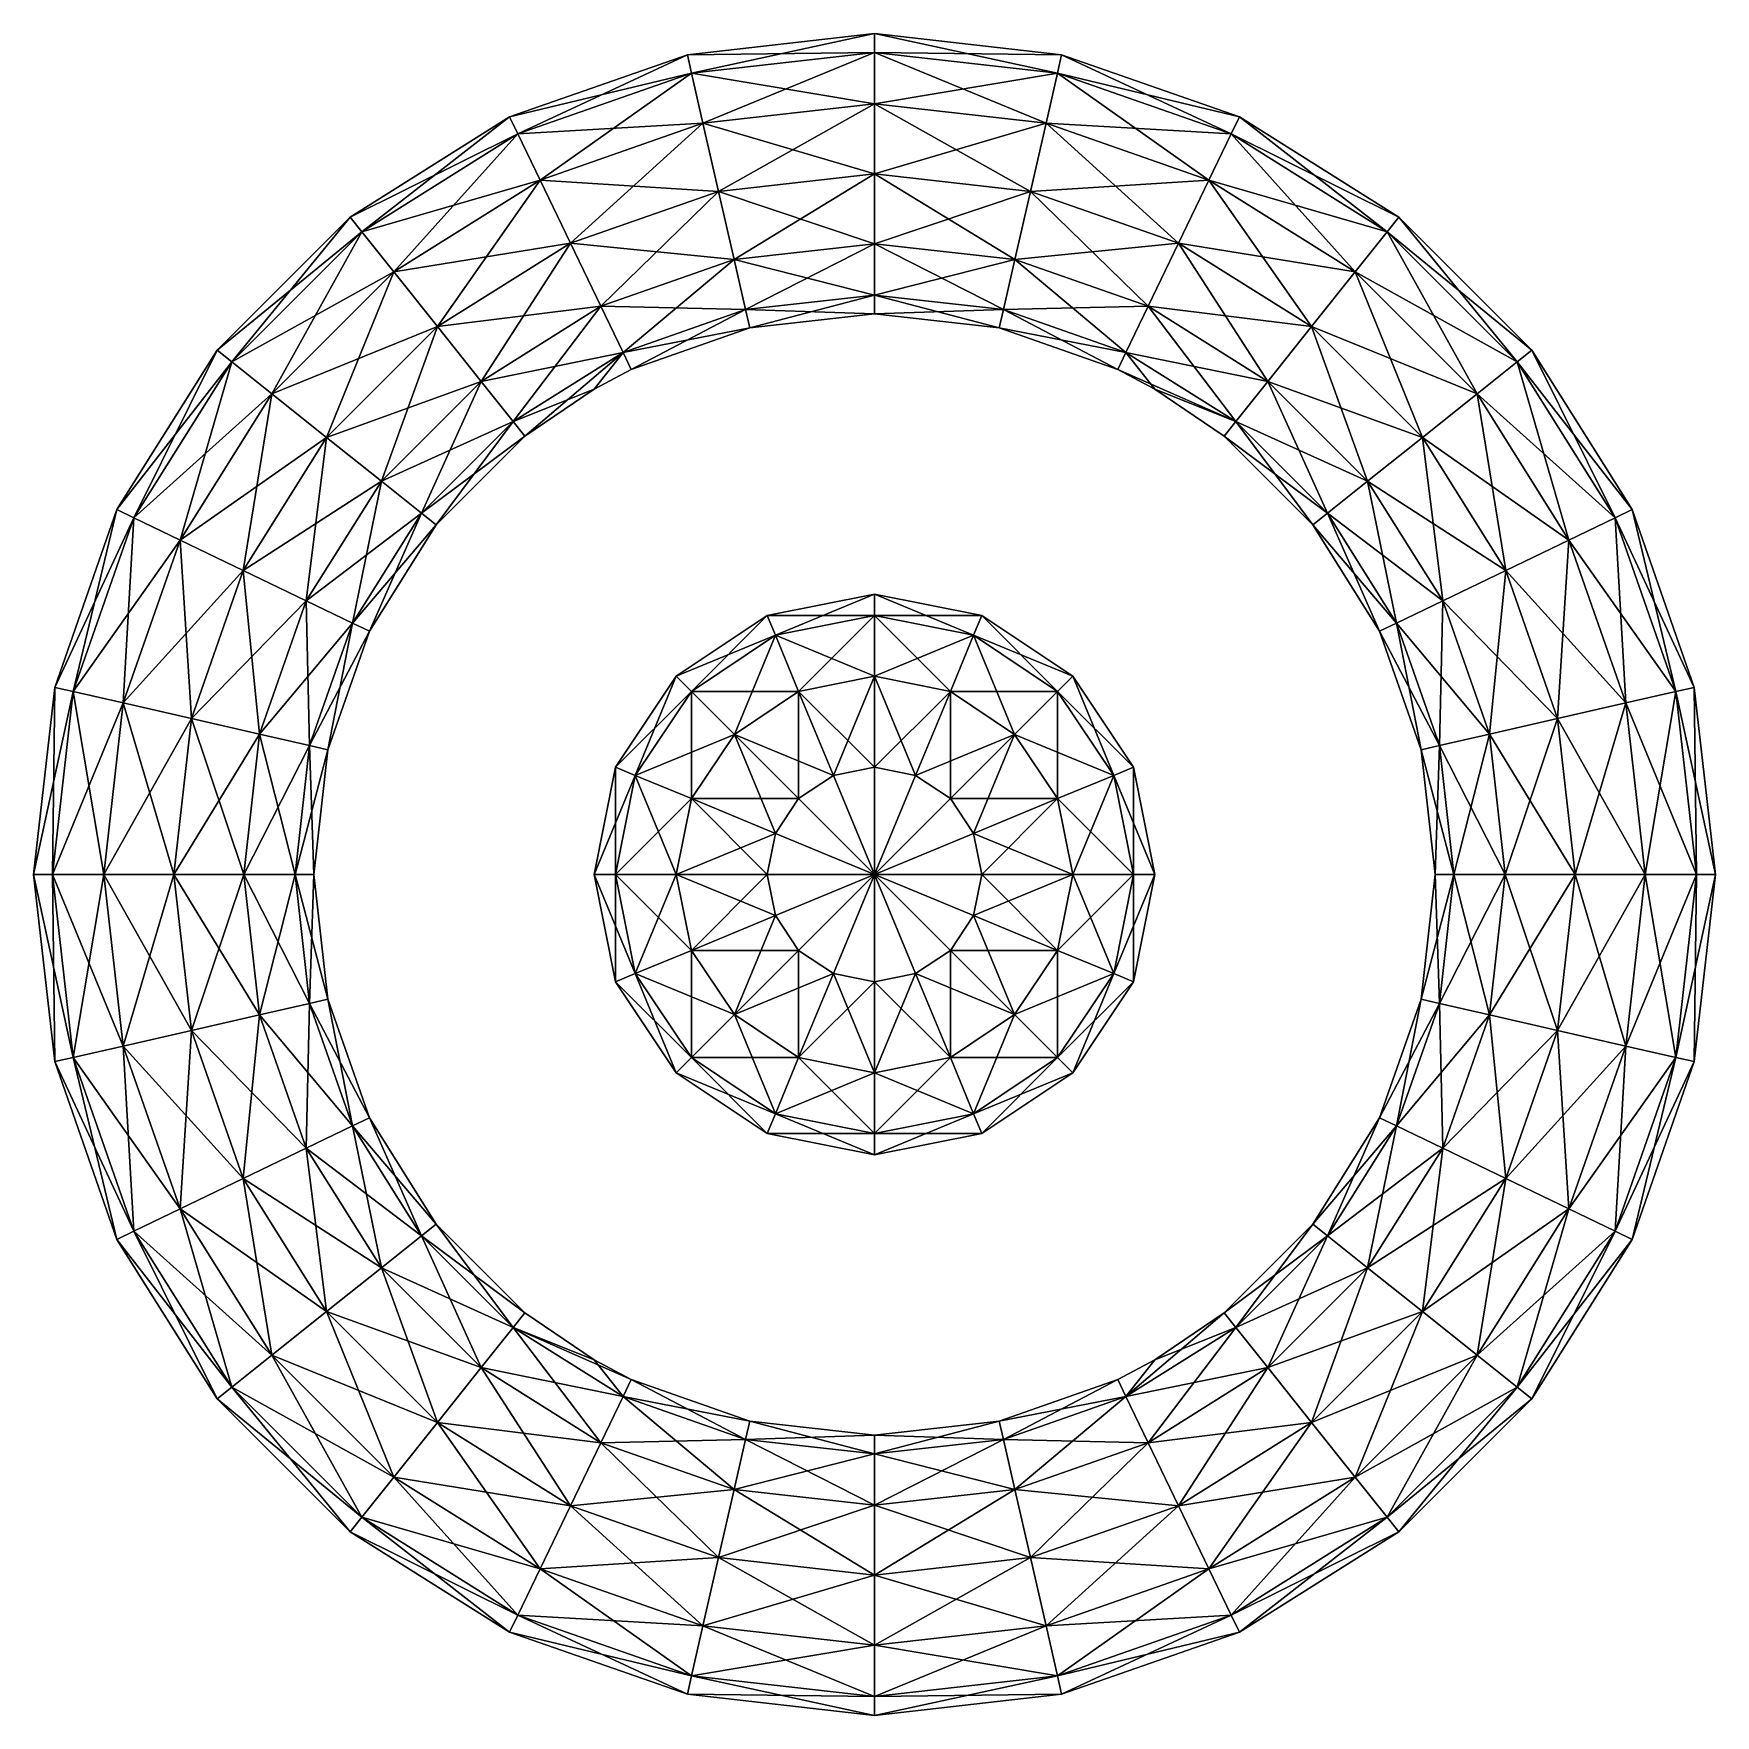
# Model space of a CAD drawing. Header units: inches. Extents: x -3 to 3, y -3 to 3.
import ezdxf

# ---------------------------------------------------------------- set-up
doc = ezdxf.new("R2010")
doc.units = ezdxf.units.IN
doc.header["$MEASUREMENT"] = 0
for name, color, linetype in [('eldc1', 250, 'Continuous'), ('eldc2', 250, 'Continuous'), ('elrf', 1, 'Continuous')]:
    doc.layers.add(name, color=color, linetype=linetype)

msp = doc.modelspace()

# ---------------------------------------------------------------- linework, layer by layer
at = {"layer": 'eldc1'}
for points in [[(0, 1, 2), (-0.3827, 0.9239, 2), (-0.3536, 0.8536, 2.3827)], [(0, 0.9239, 1.6173), (-0.3827, 0.9239, 2), (0, 1, 2)], [(0, 0.9239, 2.3827), (0, 1, 2), (-0.3536, 0.8536, 2.3827)], [(0.3827, 0.9239, 2), (0, 1, 2), (0, 0.9239, 2.3827)], [(0.3536, 0.8536, 1.6173), (0, 1, 2), (0.3827, 0.9239, 2)], [(0.3536, 0.8536, 1.6173), (0, 0.9239, 1.6173), (0, 1, 2)], [(-0.3827, 0.9239, 2), (-0.7071, 0.7071, 2), (-0.6533, 0.6533, 2.3827)], [(-0.3827, 0.9239, 2), (-0.3536, 0.8536, 1.6173), (-0.7071, 0.7071, 2)], [(-0.3827, 0.9239, 2), (-0.6533, 0.6533, 2.3827), (-0.3536, 0.8536, 2.3827)], [(0, 0.9239, 1.6173), (-0.3536, 0.8536, 1.6173), (-0.3827, 0.9239, 2)], [(-0.2706, 0.6533, 2.7071), (0, 0.9239, 2.3827), (-0.3536, 0.8536, 2.3827)], [(0, 0.9239, 1.6173), (0, 0.7071, 1.2929), (-0.3536, 0.8536, 1.6173)], [(-0.2706, 0.6533, 2.7071), (0, 0.7071, 2.7071), (0, 0.9239, 2.3827)], [(0.2706, 0.6533, 1.2929), (0, 0.7071, 1.2929), (0, 0.9239, 1.6173)], [(0.3536, 0.8536, 2.3827), (0, 0.9239, 2.3827), (0, 0.7071, 2.7071)], [(0.3536, 0.8536, 2.3827), (0.3827, 0.9239, 2), (0, 0.9239, 2.3827)], [(0.3536, 0.8536, 1.6173), (0.2706, 0.6533, 1.2929), (0, 0.9239, 1.6173)], [(0.7071, 0.7071, 2), (0.3827, 0.9239, 2), (0.3536, 0.8536, 2.3827)], [(0.6533, 0.6533, 1.6173), (0.3536, 0.8536, 1.6173), (0.3827, 0.9239, 2)], [(0.6533, 0.6533, 1.6173), (0.3827, 0.9239, 2), (0.7071, 0.7071, 2)], [(-0.3536, 0.8536, 1.6173), (-0.6533, 0.6533, 1.6173), (-0.7071, 0.7071, 2)], [(-0.3536, 0.8536, 1.6173), (-0.2706, 0.6533, 1.2929), (-0.6533, 0.6533, 1.6173)], [(-0.5, 0.5, 2.7071), (-0.3536, 0.8536, 2.3827), (-0.6533, 0.6533, 2.3827)], [(-0.2706, 0.6533, 2.7071), (-0.3536, 0.8536, 2.3827), (-0.5, 0.5, 2.7071)], [(0, 0.7071, 1.2929), (-0.2706, 0.6533, 1.2929), (-0.3536, 0.8536, 1.6173)], [(0.2706, 0.6533, 2.7071), (0.3536, 0.8536, 2.3827), (0, 0.7071, 2.7071)], [(0.5, 0.5, 1.2929), (0.2706, 0.6533, 1.2929), (0.3536, 0.8536, 1.6173)], [(0.2706, 0.6533, 2.7071), (0.6533, 0.6533, 2.3827), (0.3536, 0.8536, 2.3827)], [(0.6533, 0.6533, 2.3827), (0.7071, 0.7071, 2), (0.3536, 0.8536, 2.3827)], [(0.6533, 0.6533, 1.6173), (0.5, 0.5, 1.2929), (0.3536, 0.8536, 1.6173)], [(-0.9239, 0.3827, 2), (-0.7071, 0.7071, 2), (-0.6533, 0.6533, 1.6173)], [(-0.8536, 0.3536, 2.3827), (-0.7071, 0.7071, 2), (-0.9239, 0.3827, 2)], [(-0.8536, 0.3536, 2.3827), (-0.6533, 0.6533, 2.3827), (-0.7071, 0.7071, 2)], [(0, 0.3827, 1.0761), (-0.2706, 0.6533, 1.2929), (0, 0.7071, 1.2929)], [(-0.1464, 0.3536, 2.9239), (0, 0.7071, 2.7071), (-0.2706, 0.6533, 2.7071)], [(-0.1464, 0.3536, 2.9239), (0, 0.3827, 2.9239), (0, 0.7071, 2.7071)], [(0.2706, 0.6533, 2.7071), (0, 0.7071, 2.7071), (0, 0.3827, 2.9239)], [(0.1464, 0.3536, 1.0761), (0, 0.7071, 1.2929), (0.2706, 0.6533, 1.2929)], [(0.1464, 0.3536, 1.0761), (0, 0.3827, 1.0761), (0, 0.7071, 1.2929)], [(0.9239, 0.3827, 2), (0.7071, 0.7071, 2), (0.6533, 0.6533, 2.3827)], [(0.8536, 0.3536, 1.6173), (0.6533, 0.6533, 1.6173), (0.7071, 0.7071, 2)], [(0.8536, 0.3536, 1.6173), (0.7071, 0.7071, 2), (0.9239, 0.3827, 2)], [(-0.8536, 0.3536, 1.6173), (-0.9239, 0.3827, 2), (-0.6533, 0.6533, 1.6173)], [(-0.8536, 0.3536, 1.6173), (-0.6533, 0.6533, 1.6173), (-0.5, 0.5, 1.2929)], [(-0.8536, 0.3536, 2.3827), (-0.6533, 0.2706, 2.7071), (-0.6533, 0.6533, 2.3827)], [(-0.5, 0.5, 2.7071), (-0.6533, 0.6533, 2.3827), (-0.6533, 0.2706, 2.7071)], [(-0.5, 0.5, 1.2929), (-0.6533, 0.6533, 1.6173), (-0.2706, 0.6533, 1.2929)], [(-0.2706, 0.6533, 2.7071), (-0.5, 0.5, 2.7071), (-0.2706, 0.2706, 2.9239)], [(-0.1464, 0.3536, 1.0761), (-0.5, 0.5, 1.2929), (-0.2706, 0.6533, 1.2929)], [(-0.1464, 0.3536, 2.9239), (-0.2706, 0.6533, 2.7071), (-0.2706, 0.2706, 2.9239)], [(-0.1464, 0.3536, 1.0761), (-0.2706, 0.6533, 1.2929), (0, 0.3827, 1.0761)], [(0.1464, 0.3536, 2.9239), (0.2706, 0.6533, 2.7071), (0, 0.3827, 2.9239)], [(0.1464, 0.3536, 2.9239), (0.5, 0.5, 2.7071), (0.2706, 0.6533, 2.7071)], [(0.1464, 0.3536, 1.0761), (0.2706, 0.6533, 1.2929), (0.2706, 0.2706, 1.0761)], [(0.2706, 0.6533, 2.7071), (0.5, 0.5, 2.7071), (0.6533, 0.6533, 2.3827)], [(0.2706, 0.2706, 1.0761), (0.2706, 0.6533, 1.2929), (0.5, 0.5, 1.2929)], [(0.6533, 0.2706, 1.2929), (0.5, 0.5, 1.2929), (0.6533, 0.6533, 1.6173)], [(0.8536, 0.3536, 2.3827), (0.6533, 0.6533, 2.3827), (0.5, 0.5, 2.7071)], [(0.8536, 0.3536, 2.3827), (0.9239, 0.3827, 2), (0.6533, 0.6533, 2.3827)], [(0.8536, 0.3536, 1.6173), (0.6533, 0.2706, 1.2929), (0.6533, 0.6533, 1.6173)], [(-0.8536, 0.3536, 1.6173), (-0.5, 0.5, 1.2929), (-0.6533, 0.2706, 1.2929)], [(-0.2706, 0.2706, 1.0761), (-0.6533, 0.2706, 1.2929), (-0.5, 0.5, 1.2929)], [(-0.3536, 0.1464, 2.9239), (-0.5, 0.5, 2.7071), (-0.6533, 0.2706, 2.7071)], [(-0.3536, 0.1464, 2.9239), (-0.2706, 0.2706, 2.9239), (-0.5, 0.5, 2.7071)], [(-0.1464, 0.3536, 1.0761), (-0.2706, 0.2706, 1.0761), (-0.5, 0.5, 1.2929)], [(0.1464, 0.3536, 2.9239), (0.2706, 0.2706, 2.9239), (0.5, 0.5, 2.7071)], [(0.2706, 0.2706, 2.9239), (0.6533, 0.2706, 2.7071), (0.5, 0.5, 2.7071)], [(0.3536, 0.1464, 1.0761), (0.2706, 0.2706, 1.0761), (0.5, 0.5, 1.2929)], [(0.3536, 0.1464, 1.0761), (0.5, 0.5, 1.2929), (0.6533, 0.2706, 1.2929)], [(0.8536, 0.3536, 2.3827), (0.5, 0.5, 2.7071), (0.6533, 0.2706, 2.7071)], [(-1, 0, 2), (-0.9239, 0.3827, 2), (-0.8536, 0.3536, 1.6173)], [(-0.9239, 0, 2.3827), (-0.9239, 0.3827, 2), (-1, 0, 2)], [(-0.9239, 0, 2.3827), (-0.8536, 0.3536, 2.3827), (-0.9239, 0.3827, 2)], [(-0.1464, 0.3536, 2.9239), (0, 0, 3), (0, 0.3827, 2.9239)], [(-0.1464, 0.3536, 1.0761), (0, 0.3827, 1.0761), (0, 0, 1)], [(0.1464, 0.3536, 2.9239), (0, 0.3827, 2.9239), (0, 0, 3)], [(0.1464, 0.3536, 1.0761), (0, 0, 1), (0, 0.3827, 1.0761)], [(1, 0, 2), (0.9239, 0.3827, 2), (0.8536, 0.3536, 2.3827)], [(0.9239, 0, 1.6173), (0.8536, 0.3536, 1.6173), (0.9239, 0.3827, 2)], [(0.9239, 0, 1.6173), (0.9239, 0.3827, 2), (1, 0, 2)], [(-0.9239, 0, 1.6173), (-1, 0, 2), (-0.8536, 0.3536, 1.6173)], [(-0.9239, 0, 1.6173), (-0.8536, 0.3536, 1.6173), (-0.6533, 0.2706, 1.2929)], [(-0.9239, 0, 2.3827), (-0.7071, 0, 2.7071), (-0.8536, 0.3536, 2.3827)], [(-0.7071, 0, 2.7071), (-0.6533, 0.2706, 2.7071), (-0.8536, 0.3536, 2.3827)], [(-0.1464, 0.3536, 2.9239), (-0.2706, 0.2706, 2.9239), (0, 0, 3)], [(-0.1464, 0.3536, 1.0761), (0, 0, 1), (-0.2706, 0.2706, 1.0761)], [(0.1464, 0.3536, 2.9239), (0, 0, 3), (0.2706, 0.2706, 2.9239)], [(0.1464, 0.3536, 1.0761), (0.2706, 0.2706, 1.0761), (0, 0, 1)], [(0.7071, 0, 1.2929), (0.6533, 0.2706, 1.2929), (0.8536, 0.3536, 1.6173)], [(0.9239, 0, 2.3827), (0.8536, 0.3536, 2.3827), (0.6533, 0.2706, 2.7071)], [(0.9239, 0, 1.6173), (0.7071, 0, 1.2929), (0.8536, 0.3536, 1.6173)], [(0.9239, 0, 2.3827), (1, 0, 2), (0.8536, 0.3536, 2.3827)], [(-0.9239, 0, 1.6173), (-0.6533, 0.2706, 1.2929), (-0.7071, 0, 1.2929)], [(-0.3827, 0, 2.9239), (-0.6533, 0.2706, 2.7071), (-0.7071, 0, 2.7071)], [(-0.3536, 0.1464, 1.0761), (-0.7071, 0, 1.2929), (-0.6533, 0.2706, 1.2929)], [(-0.3536, 0.1464, 2.9239), (-0.6533, 0.2706, 2.7071), (-0.3827, 0, 2.9239)], [(-0.3536, 0.1464, 1.0761), (-0.6533, 0.2706, 1.2929), (-0.2706, 0.2706, 1.0761)], [(-0.3536, 0.1464, 2.9239), (0, 0, 3), (-0.2706, 0.2706, 2.9239)], [(-0.3536, 0.1464, 1.0761), (-0.2706, 0.2706, 1.0761), (0, 0, 1)], [(0.3536, 0.1464, 2.9239), (0.2706, 0.2706, 2.9239), (0, 0, 3)], [(0.3536, 0.1464, 1.0761), (0, 0, 1), (0.2706, 0.2706, 1.0761)], [(0.3536, 0.1464, 2.9239), (0.6533, 0.2706, 2.7071), (0.2706, 0.2706, 2.9239)], [(0.3536, 0.1464, 2.9239), (0.7071, 0, 2.7071), (0.6533, 0.2706, 2.7071)], [(0.3536, 0.1464, 1.0761), (0.6533, 0.2706, 1.2929), (0.3827, 0, 1.0761)], [(0.3827, 0, 1.0761), (0.6533, 0.2706, 1.2929), (0.7071, 0, 1.2929)], [(0.9239, 0, 2.3827), (0.6533, 0.2706, 2.7071), (0.7071, 0, 2.7071)], [(-0.3536, 0.1464, 1.0761), (-0.3827, 0, 1.0761), (-0.7071, 0, 1.2929)], [(-0.3536, 0.1464, 2.9239), (-0.3827, 0, 2.9239), (0, 0, 3)], [(-0.3536, 0.1464, 1.0761), (0, 0, 1), (-0.3827, 0, 1.0761)], [(0.3536, 0.1464, 2.9239), (0, 0, 3), (0.3827, 0, 2.9239)], [(0.3536, 0.1464, 1.0761), (0.3827, 0, 1.0761), (0, 0, 1)], [(0.3536, 0.1464, 2.9239), (0.3827, 0, 2.9239), (0.7071, 0, 2.7071)], [(-0.6533, -0.2706, 1.2929), (-0.7071, 0, 1.2929), (-0.3827, 0, 1.0761)], [(-0.3536, -0.1464, 2.9239), (-0.3827, 0, 2.9239), (-0.7071, 0, 2.7071)], [(-0.3536, -0.1464, 1.0761), (-0.6533, -0.2706, 1.2929), (-0.3827, 0, 1.0761)], [(-0.3536, -0.1464, 1.0761), (-0.3827, 0, 1.0761), (0, 0, 1)], [(-0.3536, -0.1464, 2.9239), (0, 0, 3), (-0.3827, 0, 2.9239)], [(-0.3536, -0.1464, 1.0761), (0, 0, 1), (-0.2706, -0.2706, 1.0761)], [(-0.3536, -0.1464, 2.9239), (-0.2706, -0.2706, 2.9239), (0, 0, 3)], [(-0.1464, -0.3536, 1.0761), (-0.2706, -0.2706, 1.0761), (0, 0, 1)], [(-0.1464, -0.3536, 2.9239), (0, 0, 3), (-0.2706, -0.2706, 2.9239)], [(-0.1464, -0.3536, 1.0761), (0, 0, 1), (0, -0.3827, 1.0761)], [(-0.1464, -0.3536, 2.9239), (0, -0.3827, 2.9239), (0, 0, 3)], [(0.3536, -0.1464, 1.0761), (0.2706, -0.2706, 1.0761), (0, 0, 1)], [(0.3536, -0.1464, 1.0761), (0, 0, 1), (0.3827, 0, 1.0761)], [(0.1464, -0.3536, 1.0761), (0, -0.3827, 1.0761), (0, 0, 1)], [(0.1464, -0.3536, 1.0761), (0, 0, 1), (0.2706, -0.2706, 1.0761)], [(0.1464, -0.3536, 2.9239), (0.2706, -0.2706, 2.9239), (0, 0, 3)], [(0.1464, -0.3536, 2.9239), (0, 0, 3), (0, -0.3827, 2.9239)], [(0.3536, -0.1464, 2.9239), (0.3827, 0, 2.9239), (0, 0, 3)], [(0.3536, -0.1464, 2.9239), (0, 0, 3), (0.2706, -0.2706, 2.9239)], [(0.3536, -0.1464, 1.0761), (0.7071, 0, 1.2929), (0.6533, -0.2706, 1.2929)], [(0.3536, -0.1464, 1.0761), (0.3827, 0, 1.0761), (0.7071, 0, 1.2929)], [(0.3536, -0.1464, 2.9239), (0.6533, -0.2706, 2.7071), (0.3827, 0, 2.9239)], [(0.6533, -0.2706, 2.7071), (0.7071, 0, 2.7071), (0.3827, 0, 2.9239)], [(0.8536, -0.3536, 2.3827), (0.7071, 0, 2.7071), (0.6533, -0.2706, 2.7071)], [(0.9239, 0, 1.6173), (0.8536, -0.3536, 1.6173), (0.6533, -0.2706, 1.2929)], [(0.7071, 0, 1.2929), (0.9239, 0, 1.6173), (0.6533, -0.2706, 1.2929)], [(0.9239, 0, 2.3827), (0.7071, 0, 2.7071), (0.8536, -0.3536, 2.3827)], [(0.9239, 0, 2.3827), (0.8536, -0.3536, 2.3827), (0.9239, -0.3827, 2)], [(1, 0, 2), (0.9239, -0.3827, 2), (0.8536, -0.3536, 1.6173)], [(0.9239, 0, 1.6173), (1, 0, 2), (0.8536, -0.3536, 1.6173)], [(1, 0, 2), (0.9239, 0, 2.3827), (0.9239, -0.3827, 2)], [(-1, 0, 2), (-0.9239, -0.3827, 2), (-0.8536, -0.3536, 2.3827)], [(-1, 0, 2), (-0.9239, 0, 1.6173), (-0.9239, -0.3827, 2)], [(-0.9239, 0, 2.3827), (-1, 0, 2), (-0.8536, -0.3536, 2.3827)], [(-0.9239, 0, 1.6173), (-0.8536, -0.3536, 1.6173), (-0.9239, -0.3827, 2)], [(-0.9239, 0, 1.6173), (-0.7071, 0, 1.2929), (-0.8536, -0.3536, 1.6173)], [(-0.9239, 0, 2.3827), (-0.8536, -0.3536, 2.3827), (-0.6533, -0.2706, 2.7071)], [(-0.7071, 0, 2.7071), (-0.9239, 0, 2.3827), (-0.6533, -0.2706, 2.7071)], [(-0.8536, -0.3536, 1.6173), (-0.7071, 0, 1.2929), (-0.6533, -0.2706, 1.2929)], [(-0.3536, -0.1464, 2.9239), (-0.7071, 0, 2.7071), (-0.6533, -0.2706, 2.7071)], [(-0.3536, -0.1464, 1.0761), (-0.5, -0.5, 1.2929), (-0.6533, -0.2706, 1.2929)], [(-0.3536, -0.1464, 2.9239), (-0.6533, -0.2706, 2.7071), (-0.2706, -0.2706, 2.9239)], [(-0.3536, -0.1464, 1.0761), (-0.2706, -0.2706, 1.0761), (-0.5, -0.5, 1.2929)], [(0.3536, -0.1464, 1.0761), (0.6533, -0.2706, 1.2929), (0.2706, -0.2706, 1.0761)], [(0.3536, -0.1464, 2.9239), (0.2706, -0.2706, 2.9239), (0.5, -0.5, 2.7071)], [(0.3536, -0.1464, 2.9239), (0.5, -0.5, 2.7071), (0.6533, -0.2706, 2.7071)], [(-0.8536, -0.3536, 2.3827), (-0.5, -0.5, 2.7071), (-0.6533, -0.2706, 2.7071)], [(-0.8536, -0.3536, 1.6173), (-0.6533, -0.2706, 1.2929), (-0.6533, -0.6533, 1.6173)], [(-0.2706, -0.2706, 2.9239), (-0.6533, -0.2706, 2.7071), (-0.5, -0.5, 2.7071)], [(-0.6533, -0.6533, 1.6173), (-0.6533, -0.2706, 1.2929), (-0.5, -0.5, 1.2929)], [(-0.2706, -0.6533, 1.2929), (-0.5, -0.5, 1.2929), (-0.2706, -0.2706, 1.0761)], [(-0.1464, -0.3536, 2.9239), (-0.2706, -0.2706, 2.9239), (-0.5, -0.5, 2.7071)], [(-0.1464, -0.3536, 1.0761), (-0.2706, -0.6533, 1.2929), (-0.2706, -0.2706, 1.0761)], [(0.1464, -0.3536, 1.0761), (0.2706, -0.2706, 1.0761), (0.5, -0.5, 1.2929)], [(0.1464, -0.3536, 2.9239), (0.2706, -0.6533, 2.7071), (0.2706, -0.2706, 2.9239)], [(0.2706, -0.6533, 2.7071), (0.5, -0.5, 2.7071), (0.2706, -0.2706, 2.9239)], [(0.2706, -0.2706, 1.0761), (0.6533, -0.2706, 1.2929), (0.5, -0.5, 1.2929)], [(0.8536, -0.3536, 1.6173), (0.5, -0.5, 1.2929), (0.6533, -0.2706, 1.2929)], [(0.6533, -0.6533, 2.3827), (0.6533, -0.2706, 2.7071), (0.5, -0.5, 2.7071)], [(0.8536, -0.3536, 2.3827), (0.6533, -0.2706, 2.7071), (0.6533, -0.6533, 2.3827)], [(-0.8536, -0.3536, 2.3827), (-0.9239, -0.3827, 2), (-0.6533, -0.6533, 2.3827)], [(-0.8536, -0.3536, 1.6173), (-0.7071, -0.7071, 2), (-0.9239, -0.3827, 2)], [(-0.8536, -0.3536, 2.3827), (-0.6533, -0.6533, 2.3827), (-0.5, -0.5, 2.7071)], [(-0.8536, -0.3536, 1.6173), (-0.6533, -0.6533, 1.6173), (-0.7071, -0.7071, 2)], [(-0.1464, -0.3536, 2.9239), (-0.5, -0.5, 2.7071), (-0.2706, -0.6533, 2.7071)], [(-0.1464, -0.3536, 1.0761), (0, -0.7071, 1.2929), (-0.2706, -0.6533, 1.2929)], [(-0.1464, -0.3536, 2.9239), (-0.2706, -0.6533, 2.7071), (0, -0.3827, 2.9239)], [(-0.1464, -0.3536, 1.0761), (0, -0.3827, 1.0761), (0, -0.7071, 1.2929)], [(0.1464, -0.3536, 1.0761), (0.2706, -0.6533, 1.2929), (0, -0.3827, 1.0761)], [(0.1464, -0.3536, 2.9239), (0, -0.7071, 2.7071), (0.2706, -0.6533, 2.7071)], [(0.1464, -0.3536, 2.9239), (0, -0.3827, 2.9239), (0, -0.7071, 2.7071)], [(0.1464, -0.3536, 1.0761), (0.5, -0.5, 1.2929), (0.2706, -0.6533, 1.2929)], [(0.8536, -0.3536, 1.6173), (0.6533, -0.6533, 1.6173), (0.5, -0.5, 1.2929)], [(0.8536, -0.3536, 1.6173), (0.9239, -0.3827, 2), (0.6533, -0.6533, 1.6173)], [(0.8536, -0.3536, 2.3827), (0.6533, -0.6533, 2.3827), (0.7071, -0.7071, 2)], [(0.8536, -0.3536, 2.3827), (0.7071, -0.7071, 2), (0.9239, -0.3827, 2)], [(-0.9239, -0.3827, 2), (-0.7071, -0.7071, 2), (-0.6533, -0.6533, 2.3827)], [(-0.2706, -0.6533, 2.7071), (0, -0.7071, 2.7071), (0, -0.3827, 2.9239)], [(0.2706, -0.6533, 1.2929), (0, -0.7071, 1.2929), (0, -0.3827, 1.0761)], [(0.9239, -0.3827, 2), (0.7071, -0.7071, 2), (0.6533, -0.6533, 1.6173)], [(-0.6533, -0.6533, 2.3827), (-0.2706, -0.6533, 2.7071), (-0.5, -0.5, 2.7071)], [(-0.6533, -0.6533, 1.6173), (-0.5, -0.5, 1.2929), (-0.3536, -0.8536, 1.6173)], [(-0.2706, -0.6533, 1.2929), (-0.3536, -0.8536, 1.6173), (-0.5, -0.5, 1.2929)], [(0.2706, -0.6533, 1.2929), (0.5, -0.5, 1.2929), (0.6533, -0.6533, 1.6173)], [(0.3536, -0.8536, 2.3827), (0.5, -0.5, 2.7071), (0.2706, -0.6533, 2.7071)], [(0.6533, -0.6533, 2.3827), (0.5, -0.5, 2.7071), (0.3536, -0.8536, 2.3827)], [(-0.3536, -0.8536, 2.3827), (-0.6533, -0.6533, 2.3827), (-0.7071, -0.7071, 2)], [(-0.6533, -0.6533, 1.6173), (-0.3827, -0.9239, 2), (-0.7071, -0.7071, 2)], [(-0.3536, -0.8536, 2.3827), (-0.2706, -0.6533, 2.7071), (-0.6533, -0.6533, 2.3827)], [(-0.6533, -0.6533, 1.6173), (-0.3536, -0.8536, 1.6173), (-0.3827, -0.9239, 2)], [(-0.2706, -0.6533, 1.2929), (0, -0.9239, 1.6173), (-0.3536, -0.8536, 1.6173)], [(-0.3536, -0.8536, 2.3827), (0, -0.7071, 2.7071), (-0.2706, -0.6533, 2.7071)], [(-0.2706, -0.6533, 1.2929), (0, -0.7071, 1.2929), (0, -0.9239, 1.6173)], [(0, -0.9239, 2.3827), (0.2706, -0.6533, 2.7071), (0, -0.7071, 2.7071)], [(0.2706, -0.6533, 1.2929), (0.3536, -0.8536, 1.6173), (0, -0.7071, 1.2929)], [(0.3536, -0.8536, 2.3827), (0.2706, -0.6533, 2.7071), (0, -0.9239, 2.3827)], [(0.2706, -0.6533, 1.2929), (0.6533, -0.6533, 1.6173), (0.3536, -0.8536, 1.6173)], [(0.6533, -0.6533, 1.6173), (0.7071, -0.7071, 2), (0.3536, -0.8536, 1.6173)], [(0.6533, -0.6533, 2.3827), (0.3536, -0.8536, 2.3827), (0.3827, -0.9239, 2)], [(0.6533, -0.6533, 2.3827), (0.3827, -0.9239, 2), (0.7071, -0.7071, 2)], [(-0.3536, -0.8536, 2.3827), (-0.7071, -0.7071, 2), (-0.3827, -0.9239, 2)], [(0, -0.9239, 2.3827), (0, -0.7071, 2.7071), (-0.3536, -0.8536, 2.3827)], [(0.3536, -0.8536, 1.6173), (0, -0.9239, 1.6173), (0, -0.7071, 1.2929)], [(0.7071, -0.7071, 2), (0.3827, -0.9239, 2), (0.3536, -0.8536, 1.6173)], [(-0.3827, -0.9239, 2), (-0.3536, -0.8536, 1.6173), (0, -1, 2)], [(0, -0.9239, 2.3827), (-0.3536, -0.8536, 2.3827), (-0.3827, -0.9239, 2)], [(-0.3536, -0.8536, 1.6173), (0, -0.9239, 1.6173), (0, -1, 2)], [(0.3536, -0.8536, 1.6173), (0.3827, -0.9239, 2), (0, -0.9239, 1.6173)], [(0.3536, -0.8536, 2.3827), (0, -1, 2), (0.3827, -0.9239, 2)], [(0.3536, -0.8536, 2.3827), (0, -0.9239, 2.3827), (0, -1, 2)], [(0, -0.9239, 2.3827), (-0.3827, -0.9239, 2), (0, -1, 2)], [(0.3827, -0.9239, 2), (0, -1, 2), (0, -0.9239, 1.6173)]]:
    msp.add_3dface(points, dxfattribs=at)
at = {"layer": 'eldc2'}
for points in [[(0, 1, -2), (-0.3827, 0.9239, -2), (-0.3536, 0.8536, -1.6173)], [(0, 0.9239, -2.3827), (-0.3827, 0.9239, -2), (0, 1, -2)], [(0, 0.9239, -1.6173), (0, 1, -2), (-0.3536, 0.8536, -1.6173)], [(0.3827, 0.9239, -2), (0, 1, -2), (0, 0.9239, -1.6173)], [(0.3536, 0.8536, -2.3827), (0, 1, -2), (0.3827, 0.9239, -2)], [(0.3536, 0.8536, -2.3827), (0, 0.9239, -2.3827), (0, 1, -2)], [(-0.3827, 0.9239, -2), (-0.7071, 0.7071, -2), (-0.6533, 0.6533, -1.6173)], [(-0.3827, 0.9239, -2), (-0.3536, 0.8536, -2.3827), (-0.7071, 0.7071, -2)], [(-0.3827, 0.9239, -2), (-0.6533, 0.6533, -1.6173), (-0.3536, 0.8536, -1.6173)], [(0, 0.9239, -2.3827), (-0.3536, 0.8536, -2.3827), (-0.3827, 0.9239, -2)], [(-0.2706, 0.6533, -1.2929), (0, 0.9239, -1.6173), (-0.3536, 0.8536, -1.6173)], [(0, 0.9239, -2.3827), (0, 0.7071, -2.7071), (-0.3536, 0.8536, -2.3827)], [(-0.2706, 0.6533, -1.2929), (0, 0.7071, -1.2929), (0, 0.9239, -1.6173)], [(0.2706, 0.6533, -2.7071), (0, 0.7071, -2.7071), (0, 0.9239, -2.3827)], [(0.3536, 0.8536, -1.6173), (0, 0.9239, -1.6173), (0, 0.7071, -1.2929)], [(0.3536, 0.8536, -1.6173), (0.3827, 0.9239, -2), (0, 0.9239, -1.6173)], [(0.3536, 0.8536, -2.3827), (0.2706, 0.6533, -2.7071), (0, 0.9239, -2.3827)], [(0.7071, 0.7071, -2), (0.3827, 0.9239, -2), (0.3536, 0.8536, -1.6173)], [(0.6533, 0.6533, -2.3827), (0.3536, 0.8536, -2.3827), (0.3827, 0.9239, -2)], [(0.6533, 0.6533, -2.3827), (0.3827, 0.9239, -2), (0.7071, 0.7071, -2)], [(-0.3536, 0.8536, -2.3827), (-0.6533, 0.6533, -2.3827), (-0.7071, 0.7071, -2)], [(-0.3536, 0.8536, -2.3827), (-0.2706, 0.6533, -2.7071), (-0.6533, 0.6533, -2.3827)], [(-0.5, 0.5, -1.2929), (-0.3536, 0.8536, -1.6173), (-0.6533, 0.6533, -1.6173)], [(-0.2706, 0.6533, -1.2929), (-0.3536, 0.8536, -1.6173), (-0.5, 0.5, -1.2929)], [(0, 0.7071, -2.7071), (-0.2706, 0.6533, -2.7071), (-0.3536, 0.8536, -2.3827)], [(0.2706, 0.6533, -1.2929), (0.3536, 0.8536, -1.6173), (0, 0.7071, -1.2929)], [(0.5, 0.5, -2.7071), (0.2706, 0.6533, -2.7071), (0.3536, 0.8536, -2.3827)], [(0.2706, 0.6533, -1.2929), (0.6533, 0.6533, -1.6173), (0.3536, 0.8536, -1.6173)], [(0.6533, 0.6533, -1.6173), (0.7071, 0.7071, -2), (0.3536, 0.8536, -1.6173)], [(0.6533, 0.6533, -2.3827), (0.5, 0.5, -2.7071), (0.3536, 0.8536, -2.3827)], [(-0.9239, 0.3827, -2), (-0.7071, 0.7071, -2), (-0.6533, 0.6533, -2.3827)], [(-0.8536, 0.3536, -1.6173), (-0.7071, 0.7071, -2), (-0.9239, 0.3827, -2)], [(-0.8536, 0.3536, -1.6173), (-0.6533, 0.6533, -1.6173), (-0.7071, 0.7071, -2)], [(0, 0.3827, -2.9239), (-0.2706, 0.6533, -2.7071), (0, 0.7071, -2.7071)], [(-0.1464, 0.3536, -1.0761), (0, 0.7071, -1.2929), (-0.2706, 0.6533, -1.2929)], [(-0.1464, 0.3536, -1.0761), (0, 0.3827, -1.0761), (0, 0.7071, -1.2929)], [(0.2706, 0.6533, -1.2929), (0, 0.7071, -1.2929), (0, 0.3827, -1.0761)], [(0.1464, 0.3536, -2.9239), (0, 0.7071, -2.7071), (0.2706, 0.6533, -2.7071)], [(0.1464, 0.3536, -2.9239), (0, 0.3827, -2.9239), (0, 0.7071, -2.7071)], [(0.9239, 0.3827, -2), (0.7071, 0.7071, -2), (0.6533, 0.6533, -1.6173)], [(0.8536, 0.3536, -2.3827), (0.6533, 0.6533, -2.3827), (0.7071, 0.7071, -2)], [(0.8536, 0.3536, -2.3827), (0.7071, 0.7071, -2), (0.9239, 0.3827, -2)], [(-0.8536, 0.3536, -2.3827), (-0.9239, 0.3827, -2), (-0.6533, 0.6533, -2.3827)], [(-0.8536, 0.3536, -2.3827), (-0.6533, 0.6533, -2.3827), (-0.5, 0.5, -2.7071)], [(-0.8536, 0.3536, -1.6173), (-0.6533, 0.2706, -1.2929), (-0.6533, 0.6533, -1.6173)], [(-0.5, 0.5, -1.2929), (-0.6533, 0.6533, -1.6173), (-0.6533, 0.2706, -1.2929)], [(-0.5, 0.5, -2.7071), (-0.6533, 0.6533, -2.3827), (-0.2706, 0.6533, -2.7071)], [(-0.2706, 0.6533, -1.2929), (-0.5, 0.5, -1.2929), (-0.2706, 0.2706, -1.0761)], [(-0.1464, 0.3536, -2.9239), (-0.5, 0.5, -2.7071), (-0.2706, 0.6533, -2.7071)], [(-0.1464, 0.3536, -1.0761), (-0.2706, 0.6533, -1.2929), (-0.2706, 0.2706, -1.0761)], [(-0.1464, 0.3536, -2.9239), (-0.2706, 0.6533, -2.7071), (0, 0.3827, -2.9239)], [(0.1464, 0.3536, -1.0761), (0.2706, 0.6533, -1.2929), (0, 0.3827, -1.0761)], [(0.1464, 0.3536, -1.0761), (0.5, 0.5, -1.2929), (0.2706, 0.6533, -1.2929)], [(0.1464, 0.3536, -2.9239), (0.2706, 0.6533, -2.7071), (0.2706, 0.2706, -2.9239)], [(0.2706, 0.6533, -1.2929), (0.5, 0.5, -1.2929), (0.6533, 0.6533, -1.6173)], [(0.2706, 0.2706, -2.9239), (0.2706, 0.6533, -2.7071), (0.5, 0.5, -2.7071)], [(0.6533, 0.2706, -2.7071), (0.5, 0.5, -2.7071), (0.6533, 0.6533, -2.3827)], [(0.8536, 0.3536, -1.6173), (0.6533, 0.6533, -1.6173), (0.5, 0.5, -1.2929)], [(0.8536, 0.3536, -1.6173), (0.9239, 0.3827, -2), (0.6533, 0.6533, -1.6173)], [(0.8536, 0.3536, -2.3827), (0.6533, 0.2706, -2.7071), (0.6533, 0.6533, -2.3827)], [(-0.8536, 0.3536, -2.3827), (-0.5, 0.5, -2.7071), (-0.6533, 0.2706, -2.7071)], [(-0.2706, 0.2706, -2.9239), (-0.6533, 0.2706, -2.7071), (-0.5, 0.5, -2.7071)], [(-0.3536, 0.1464, -1.0761), (-0.5, 0.5, -1.2929), (-0.6533, 0.2706, -1.2929)], [(-0.3536, 0.1464, -1.0761), (-0.2706, 0.2706, -1.0761), (-0.5, 0.5, -1.2929)], [(-0.1464, 0.3536, -2.9239), (-0.2706, 0.2706, -2.9239), (-0.5, 0.5, -2.7071)], [(0.1464, 0.3536, -1.0761), (0.2706, 0.2706, -1.0761), (0.5, 0.5, -1.2929)], [(0.2706, 0.2706, -1.0761), (0.6533, 0.2706, -1.2929), (0.5, 0.5, -1.2929)], [(0.3536, 0.1464, -2.9239), (0.2706, 0.2706, -2.9239), (0.5, 0.5, -2.7071)], [(0.3536, 0.1464, -2.9239), (0.5, 0.5, -2.7071), (0.6533, 0.2706, -2.7071)], [(0.8536, 0.3536, -1.6173), (0.5, 0.5, -1.2929), (0.6533, 0.2706, -1.2929)], [(-1, 0, -2), (-0.9239, 0.3827, -2), (-0.8536, 0.3536, -2.3827)], [(-0.9239, 0, -1.6173), (-0.9239, 0.3827, -2), (-1, 0, -2)], [(-0.9239, 0, -1.6173), (-0.8536, 0.3536, -1.6173), (-0.9239, 0.3827, -2)], [(-0.1464, 0.3536, -1.0761), (0, 0, -1), (0, 0.3827, -1.0761)], [(-0.1464, 0.3536, -2.9239), (0, 0.3827, -2.9239), (0, 0, -3)], [(0.1464, 0.3536, -1.0761), (0, 0.3827, -1.0761), (0, 0, -1)], [(0.1464, 0.3536, -2.9239), (0, 0, -3), (0, 0.3827, -2.9239)], [(1, 0, -2), (0.9239, 0.3827, -2), (0.8536, 0.3536, -1.6173)], [(0.9239, 0, -2.3827), (0.8536, 0.3536, -2.3827), (0.9239, 0.3827, -2)], [(0.9239, 0, -2.3827), (0.9239, 0.3827, -2), (1, 0, -2)], [(-0.9239, 0, -2.3827), (-1, 0, -2), (-0.8536, 0.3536, -2.3827)], [(-0.9239, 0, -2.3827), (-0.8536, 0.3536, -2.3827), (-0.6533, 0.2706, -2.7071)], [(-0.9239, 0, -1.6173), (-0.7071, 0, -1.2929), (-0.8536, 0.3536, -1.6173)], [(-0.7071, 0, -1.2929), (-0.6533, 0.2706, -1.2929), (-0.8536, 0.3536, -1.6173)], [(-0.1464, 0.3536, -1.0761), (-0.2706, 0.2706, -1.0761), (0, 0, -1)], [(-0.1464, 0.3536, -2.9239), (0, 0, -3), (-0.2706, 0.2706, -2.9239)], [(0.1464, 0.3536, -1.0761), (0, 0, -1), (0.2706, 0.2706, -1.0761)], [(0.1464, 0.3536, -2.9239), (0.2706, 0.2706, -2.9239), (0, 0, -3)], [(0.7071, 0, -2.7071), (0.6533, 0.2706, -2.7071), (0.8536, 0.3536, -2.3827)], [(0.9239, 0, -1.6173), (0.8536, 0.3536, -1.6173), (0.6533, 0.2706, -1.2929)], [(0.9239, 0, -2.3827), (0.7071, 0, -2.7071), (0.8536, 0.3536, -2.3827)], [(0.9239, 0, -1.6173), (1, 0, -2), (0.8536, 0.3536, -1.6173)], [(-0.9239, 0, -2.3827), (-0.6533, 0.2706, -2.7071), (-0.7071, 0, -2.7071)], [(-0.3827, 0, -1.0761), (-0.6533, 0.2706, -1.2929), (-0.7071, 0, -1.2929)], [(-0.3536, 0.1464, -2.9239), (-0.7071, 0, -2.7071), (-0.6533, 0.2706, -2.7071)], [(-0.3536, 0.1464, -1.0761), (-0.6533, 0.2706, -1.2929), (-0.3827, 0, -1.0761)], [(-0.3536, 0.1464, -2.9239), (-0.6533, 0.2706, -2.7071), (-0.2706, 0.2706, -2.9239)], [(-0.3536, 0.1464, -1.0761), (0, 0, -1), (-0.2706, 0.2706, -1.0761)], [(-0.3536, 0.1464, -2.9239), (-0.2706, 0.2706, -2.9239), (0, 0, -3)], [(0.3536, 0.1464, -1.0761), (0.2706, 0.2706, -1.0761), (0, 0, -1)], [(0.3536, 0.1464, -2.9239), (0, 0, -3), (0.2706, 0.2706, -2.9239)], [(0.3536, 0.1464, -1.0761), (0.6533, 0.2706, -1.2929), (0.2706, 0.2706, -1.0761)], [(0.3536, 0.1464, -1.0761), (0.7071, 0, -1.2929), (0.6533, 0.2706, -1.2929)], [(0.3536, 0.1464, -2.9239), (0.6533, 0.2706, -2.7071), (0.3827, 0, -2.9239)], [(0.3827, 0, -2.9239), (0.6533, 0.2706, -2.7071), (0.7071, 0, -2.7071)], [(0.9239, 0, -1.6173), (0.6533, 0.2706, -1.2929), (0.7071, 0, -1.2929)], [(-0.3536, 0.1464, -2.9239), (-0.3827, 0, -2.9239), (-0.7071, 0, -2.7071)], [(-0.3536, 0.1464, -1.0761), (-0.3827, 0, -1.0761), (0, 0, -1)], [(-0.3536, 0.1464, -2.9239), (0, 0, -3), (-0.3827, 0, -2.9239)], [(0.3536, 0.1464, -1.0761), (0, 0, -1), (0.3827, 0, -1.0761)], [(0.3536, 0.1464, -2.9239), (0.3827, 0, -2.9239), (0, 0, -3)], [(0.3536, 0.1464, -1.0761), (0.3827, 0, -1.0761), (0.7071, 0, -1.2929)], [(-0.6533, -0.2706, -2.7071), (-0.7071, 0, -2.7071), (-0.3827, 0, -2.9239)], [(-0.3536, -0.1464, -1.0761), (-0.3827, 0, -1.0761), (-0.7071, 0, -1.2929)], [(-0.3536, -0.1464, -2.9239), (-0.6533, -0.2706, -2.7071), (-0.3827, 0, -2.9239)], [(-0.3536, -0.1464, -2.9239), (-0.3827, 0, -2.9239), (0, 0, -3)], [(-0.3536, -0.1464, -1.0761), (0, 0, -1), (-0.3827, 0, -1.0761)], [(-0.3536, -0.1464, -2.9239), (0, 0, -3), (-0.2706, -0.2706, -2.9239)], [(-0.3536, -0.1464, -1.0761), (-0.2706, -0.2706, -1.0761), (0, 0, -1)], [(-0.1464, -0.3536, -2.9239), (-0.2706, -0.2706, -2.9239), (0, 0, -3)], [(-0.1464, -0.3536, -1.0761), (0, 0, -1), (-0.2706, -0.2706, -1.0761)], [(-0.1464, -0.3536, -2.9239), (0, 0, -3), (0, -0.3827, -2.9239)], [(-0.1464, -0.3536, -1.0761), (0, -0.3827, -1.0761), (0, 0, -1)], [(0.3536, -0.1464, -2.9239), (0.2706, -0.2706, -2.9239), (0, 0, -3)], [(0.3536, -0.1464, -2.9239), (0, 0, -3), (0.3827, 0, -2.9239)], [(0.1464, -0.3536, -2.9239), (0, -0.3827, -2.9239), (0, 0, -3)], [(0.1464, -0.3536, -2.9239), (0, 0, -3), (0.2706, -0.2706, -2.9239)], [(0.1464, -0.3536, -1.0761), (0.2706, -0.2706, -1.0761), (0, 0, -1)], [(0.1464, -0.3536, -1.0761), (0, 0, -1), (0, -0.3827, -1.0761)], [(0.3536, -0.1464, -1.0761), (0.3827, 0, -1.0761), (0, 0, -1)], [(0.3536, -0.1464, -1.0761), (0, 0, -1), (0.2706, -0.2706, -1.0761)], [(0.3536, -0.1464, -2.9239), (0.7071, 0, -2.7071), (0.6533, -0.2706, -2.7071)], [(0.3536, -0.1464, -2.9239), (0.3827, 0, -2.9239), (0.7071, 0, -2.7071)], [(0.3536, -0.1464, -1.0761), (0.6533, -0.2706, -1.2929), (0.3827, 0, -1.0761)], [(0.6533, -0.2706, -1.2929), (0.7071, 0, -1.2929), (0.3827, 0, -1.0761)], [(0.8536, -0.3536, -1.6173), (0.7071, 0, -1.2929), (0.6533, -0.2706, -1.2929)], [(0.9239, 0, -2.3827), (0.8536, -0.3536, -2.3827), (0.6533, -0.2706, -2.7071)], [(0.7071, 0, -2.7071), (0.9239, 0, -2.3827), (0.6533, -0.2706, -2.7071)], [(0.9239, 0, -1.6173), (0.7071, 0, -1.2929), (0.8536, -0.3536, -1.6173)], [(0.9239, 0, -1.6173), (0.8536, -0.3536, -1.6173), (0.9239, -0.3827, -2)], [(1, 0, -2), (0.9239, -0.3827, -2), (0.8536, -0.3536, -2.3827)], [(0.9239, 0, -2.3827), (1, 0, -2), (0.8536, -0.3536, -2.3827)], [(1, 0, -2), (0.9239, 0, -1.6173), (0.9239, -0.3827, -2)], [(-1, 0, -2), (-0.9239, -0.3827, -2), (-0.8536, -0.3536, -1.6173)], [(-1, 0, -2), (-0.9239, 0, -2.3827), (-0.9239, -0.3827, -2)], [(-0.9239, 0, -1.6173), (-1, 0, -2), (-0.8536, -0.3536, -1.6173)], [(-0.9239, 0, -2.3827), (-0.8536, -0.3536, -2.3827), (-0.9239, -0.3827, -2)], [(-0.9239, 0, -2.3827), (-0.7071, 0, -2.7071), (-0.8536, -0.3536, -2.3827)], [(-0.9239, 0, -1.6173), (-0.8536, -0.3536, -1.6173), (-0.6533, -0.2706, -1.2929)], [(-0.7071, 0, -1.2929), (-0.9239, 0, -1.6173), (-0.6533, -0.2706, -1.2929)], [(-0.8536, -0.3536, -2.3827), (-0.7071, 0, -2.7071), (-0.6533, -0.2706, -2.7071)], [(-0.3536, -0.1464, -1.0761), (-0.7071, 0, -1.2929), (-0.6533, -0.2706, -1.2929)], [(-0.3536, -0.1464, -2.9239), (-0.5, -0.5, -2.7071), (-0.6533, -0.2706, -2.7071)], [(-0.3536, -0.1464, -1.0761), (-0.6533, -0.2706, -1.2929), (-0.2706, -0.2706, -1.0761)], [(-0.3536, -0.1464, -2.9239), (-0.2706, -0.2706, -2.9239), (-0.5, -0.5, -2.7071)], [(0.3536, -0.1464, -2.9239), (0.6533, -0.2706, -2.7071), (0.2706, -0.2706, -2.9239)], [(0.3536, -0.1464, -1.0761), (0.2706, -0.2706, -1.0761), (0.5, -0.5, -1.2929)], [(0.3536, -0.1464, -1.0761), (0.5, -0.5, -1.2929), (0.6533, -0.2706, -1.2929)], [(-0.8536, -0.3536, -1.6173), (-0.5, -0.5, -1.2929), (-0.6533, -0.2706, -1.2929)], [(-0.8536, -0.3536, -2.3827), (-0.6533, -0.2706, -2.7071), (-0.6533, -0.6533, -2.3827)], [(-0.2706, -0.2706, -1.0761), (-0.6533, -0.2706, -1.2929), (-0.5, -0.5, -1.2929)], [(-0.6533, -0.6533, -2.3827), (-0.6533, -0.2706, -2.7071), (-0.5, -0.5, -2.7071)], [(-0.2706, -0.6533, -2.7071), (-0.5, -0.5, -2.7071), (-0.2706, -0.2706, -2.9239)], [(-0.1464, -0.3536, -1.0761), (-0.2706, -0.2706, -1.0761), (-0.5, -0.5, -1.2929)], [(-0.1464, -0.3536, -2.9239), (-0.2706, -0.6533, -2.7071), (-0.2706, -0.2706, -2.9239)], [(0.1464, -0.3536, -2.9239), (0.2706, -0.2706, -2.9239), (0.5, -0.5, -2.7071)], [(0.1464, -0.3536, -1.0761), (0.2706, -0.6533, -1.2929), (0.2706, -0.2706, -1.0761)], [(0.2706, -0.6533, -1.2929), (0.5, -0.5, -1.2929), (0.2706, -0.2706, -1.0761)], [(0.2706, -0.2706, -2.9239), (0.6533, -0.2706, -2.7071), (0.5, -0.5, -2.7071)], [(0.8536, -0.3536, -2.3827), (0.5, -0.5, -2.7071), (0.6533, -0.2706, -2.7071)], [(0.6533, -0.6533, -1.6173), (0.6533, -0.2706, -1.2929), (0.5, -0.5, -1.2929)], [(0.8536, -0.3536, -1.6173), (0.6533, -0.2706, -1.2929), (0.6533, -0.6533, -1.6173)], [(-0.8536, -0.3536, -1.6173), (-0.9239, -0.3827, -2), (-0.6533, -0.6533, -1.6173)], [(-0.8536, -0.3536, -2.3827), (-0.7071, -0.7071, -2), (-0.9239, -0.3827, -2)], [(-0.8536, -0.3536, -1.6173), (-0.6533, -0.6533, -1.6173), (-0.5, -0.5, -1.2929)], [(-0.8536, -0.3536, -2.3827), (-0.6533, -0.6533, -2.3827), (-0.7071, -0.7071, -2)], [(-0.1464, -0.3536, -1.0761), (-0.5, -0.5, -1.2929), (-0.2706, -0.6533, -1.2929)], [(-0.1464, -0.3536, -2.9239), (0, -0.7071, -2.7071), (-0.2706, -0.6533, -2.7071)], [(-0.1464, -0.3536, -1.0761), (-0.2706, -0.6533, -1.2929), (0, -0.3827, -1.0761)], [(-0.1464, -0.3536, -2.9239), (0, -0.3827, -2.9239), (0, -0.7071, -2.7071)], [(0.1464, -0.3536, -2.9239), (0.2706, -0.6533, -2.7071), (0, -0.3827, -2.9239)], [(0.1464, -0.3536, -1.0761), (0, -0.7071, -1.2929), (0.2706, -0.6533, -1.2929)], [(0.1464, -0.3536, -1.0761), (0, -0.3827, -1.0761), (0, -0.7071, -1.2929)], [(0.1464, -0.3536, -2.9239), (0.5, -0.5, -2.7071), (0.2706, -0.6533, -2.7071)], [(0.8536, -0.3536, -2.3827), (0.6533, -0.6533, -2.3827), (0.5, -0.5, -2.7071)], [(0.8536, -0.3536, -2.3827), (0.9239, -0.3827, -2), (0.6533, -0.6533, -2.3827)], [(0.8536, -0.3536, -1.6173), (0.6533, -0.6533, -1.6173), (0.7071, -0.7071, -2)], [(0.8536, -0.3536, -1.6173), (0.7071, -0.7071, -2), (0.9239, -0.3827, -2)], [(-0.9239, -0.3827, -2), (-0.7071, -0.7071, -2), (-0.6533, -0.6533, -1.6173)], [(-0.2706, -0.6533, -1.2929), (0, -0.7071, -1.2929), (0, -0.3827, -1.0761)], [(0.2706, -0.6533, -2.7071), (0, -0.7071, -2.7071), (0, -0.3827, -2.9239)], [(0.9239, -0.3827, -2), (0.7071, -0.7071, -2), (0.6533, -0.6533, -2.3827)], [(-0.6533, -0.6533, -1.6173), (-0.2706, -0.6533, -1.2929), (-0.5, -0.5, -1.2929)], [(-0.6533, -0.6533, -2.3827), (-0.5, -0.5, -2.7071), (-0.3536, -0.8536, -2.3827)], [(-0.2706, -0.6533, -2.7071), (-0.3536, -0.8536, -2.3827), (-0.5, -0.5, -2.7071)], [(0.2706, -0.6533, -2.7071), (0.5, -0.5, -2.7071), (0.6533, -0.6533, -2.3827)], [(0.3536, -0.8536, -1.6173), (0.5, -0.5, -1.2929), (0.2706, -0.6533, -1.2929)], [(0.6533, -0.6533, -1.6173), (0.5, -0.5, -1.2929), (0.3536, -0.8536, -1.6173)], [(-0.3536, -0.8536, -1.6173), (-0.6533, -0.6533, -1.6173), (-0.7071, -0.7071, -2)], [(-0.6533, -0.6533, -2.3827), (-0.3827, -0.9239, -2), (-0.7071, -0.7071, -2)], [(-0.3536, -0.8536, -1.6173), (-0.2706, -0.6533, -1.2929), (-0.6533, -0.6533, -1.6173)], [(-0.6533, -0.6533, -2.3827), (-0.3536, -0.8536, -2.3827), (-0.3827, -0.9239, -2)], [(-0.2706, -0.6533, -2.7071), (0, -0.9239, -2.3827), (-0.3536, -0.8536, -2.3827)], [(-0.3536, -0.8536, -1.6173), (0, -0.7071, -1.2929), (-0.2706, -0.6533, -1.2929)], [(-0.2706, -0.6533, -2.7071), (0, -0.7071, -2.7071), (0, -0.9239, -2.3827)], [(0, -0.9239, -1.6173), (0.2706, -0.6533, -1.2929), (0, -0.7071, -1.2929)], [(0.2706, -0.6533, -2.7071), (0.3536, -0.8536, -2.3827), (0, -0.7071, -2.7071)], [(0.3536, -0.8536, -1.6173), (0.2706, -0.6533, -1.2929), (0, -0.9239, -1.6173)], [(0.2706, -0.6533, -2.7071), (0.6533, -0.6533, -2.3827), (0.3536, -0.8536, -2.3827)], [(0.6533, -0.6533, -2.3827), (0.7071, -0.7071, -2), (0.3536, -0.8536, -2.3827)], [(0.6533, -0.6533, -1.6173), (0.3536, -0.8536, -1.6173), (0.3827, -0.9239, -2)], [(0.6533, -0.6533, -1.6173), (0.3827, -0.9239, -2), (0.7071, -0.7071, -2)], [(-0.3536, -0.8536, -1.6173), (-0.7071, -0.7071, -2), (-0.3827, -0.9239, -2)], [(0, -0.9239, -1.6173), (0, -0.7071, -1.2929), (-0.3536, -0.8536, -1.6173)], [(0.3536, -0.8536, -2.3827), (0, -0.9239, -2.3827), (0, -0.7071, -2.7071)], [(0.7071, -0.7071, -2), (0.3827, -0.9239, -2), (0.3536, -0.8536, -2.3827)], [(-0.3827, -0.9239, -2), (-0.3536, -0.8536, -2.3827), (0, -1, -2)], [(0, -0.9239, -1.6173), (-0.3536, -0.8536, -1.6173), (-0.3827, -0.9239, -2)], [(-0.3536, -0.8536, -2.3827), (0, -0.9239, -2.3827), (0, -1, -2)], [(0.3536, -0.8536, -2.3827), (0.3827, -0.9239, -2), (0, -0.9239, -2.3827)], [(0.3536, -0.8536, -1.6173), (0, -1, -2), (0.3827, -0.9239, -2)], [(0.3536, -0.8536, -1.6173), (0, -0.9239, -1.6173), (0, -1, -2)], [(0, -0.9239, -1.6173), (-0.3827, -0.9239, -2), (0, -1, -2)], [(0.3827, -0.9239, -2), (0, -1, -2), (0, -0.9239, -2.3827)]]:
    msp.add_3dface(points, dxfattribs=at)
at = {"layer": 'elrf'}
for points in [[(-0.6676, 2.9248), (0, 3), (0, 2.933, -0.25)], [(-0.6676, 2.9248), (-0.6527, 2.8595, 0.25), (0, 3)], [(-0.6527, 2.8595, 0.25), (0, 2.933, 0.25), (0, 3)], [(0, 3), (0.6527, 2.8595, -0.25), (0, 2.933, -0.25)], [(0, 3), (0.6676, 2.9248), (0.6527, 2.8595, -0.25)], [(0, 3), (0, 2.933, 0.25), (0.6676, 2.9248)], [(-1.3017, 2.7029), (-0.6676, 2.9248), (-0.6527, 2.8595, -0.25)], [(-1.2726, 2.6426, 0.25), (-0.6676, 2.9248), (-1.3017, 2.7029)], [(-1.2726, 2.6426, 0.25), (-0.6527, 2.8595, 0.25), (-0.6676, 2.9248)], [(-0.6676, 2.9248), (0, 2.933, -0.25), (-0.6527, 2.8595, -0.25)], [(-0.6527, 2.8595, -0.25), (0, 2.933, -0.25), (0, 2.75, -0.433)], [(-0.6119, 2.6811, 0.433), (0, 2.933, 0.25), (-0.6527, 2.8595, 0.25)], [(-0.6119, 2.6811, 0.433), (0, 2.75, 0.433), (0, 2.933, 0.25)], [(0, 2.933, -0.25), (0.6527, 2.8595, -0.25), (0.6119, 2.6811, -0.433)], [(0, 2.933, 0.25), (0.6527, 2.8595, 0.25), (0.6676, 2.9248)], [(0, 2.75, -0.433), (0, 2.933, -0.25), (0.6119, 2.6811, -0.433)], [(0, 2.75, 0.433), (0.6527, 2.8595, 0.25), (0, 2.933, 0.25)], [(1.3017, 2.7029), (0.6676, 2.9248), (0.6527, 2.8595, 0.25)], [(1.2726, 2.6426, -0.25), (0.6527, 2.8595, -0.25), (0.6676, 2.9248)], [(1.2726, 2.6426, -0.25), (0.6676, 2.9248), (1.3017, 2.7029)], [(-1.2726, 2.6426, -0.25), (-1.3017, 2.7029), (-0.6527, 2.8595, -0.25)], [(-1.2726, 2.6426, -0.25), (-0.6527, 2.8595, -0.25), (-0.6119, 2.6811, -0.433)], [(-1.2726, 2.6426, 0.25), (-1.1932, 2.4777, 0.433), (-0.6527, 2.8595, 0.25)], [(-1.1932, 2.4777, 0.433), (-0.6119, 2.6811, 0.433), (-0.6527, 2.8595, 0.25)], [(-0.6119, 2.6811, -0.433), (-0.6527, 2.8595, -0.25), (0, 2.75, -0.433)], [(0, 2.75, 0.433), (0.6119, 2.6811, 0.433), (0.6527, 2.8595, 0.25)], [(1.1932, 2.4777, -0.433), (0.6119, 2.6811, -0.433), (0.6527, 2.8595, -0.25)], [(1.2726, 2.6426, 0.25), (0.6527, 2.8595, 0.25), (0.6119, 2.6811, 0.433)], [(1.2726, 2.6426, 0.25), (1.3017, 2.7029), (0.6527, 2.8595, 0.25)], [(1.2726, 2.6426, -0.25), (1.1932, 2.4777, -0.433), (0.6527, 2.8595, -0.25)], [(-1.8705, 2.3455), (-1.3017, 2.7029), (-1.2726, 2.6426, -0.25)], [(-1.8705, 2.3455), (-1.8287, 2.2931, 0.25), (-1.3017, 2.7029)], [(-1.8287, 2.2931, 0.25), (-1.2726, 2.6426, 0.25), (-1.3017, 2.7029)], [(-0.6119, 2.6811, -0.433), (0, 2.75, -0.433), (0, 2.5, -0.5)], [(-0.6119, 2.6811, 0.433), (-0.5563, 2.4373, 0.5), (0, 2.75, 0.433)], [(-0.5563, 2.4373, 0.5), (0, 2.5, 0.5), (0, 2.75, 0.433)], [(0, 2.75, -0.433), (0.5563, 2.4373, -0.5), (0, 2.5, -0.5)], [(0, 2.75, -0.433), (0.6119, 2.6811, -0.433), (0.5563, 2.4373, -0.5)], [(0, 2.75, 0.433), (0, 2.5, 0.5), (0.6119, 2.6811, 0.433)], [(1.3017, 2.7029), (1.2726, 2.6426, 0.25), (1.8705, 2.3455)], [(1.2726, 2.6426, -0.25), (1.3017, 2.7029), (1.8287, 2.2931, -0.25)], [(1.3017, 2.7029), (1.8705, 2.3455), (1.8287, 2.2931, -0.25)], [(-1.8287, 2.2931, -0.25), (-1.8705, 2.3455), (-1.2726, 2.6426, -0.25)], [(-1.8287, 2.2931, 0.25), (-1.7146, 2.15, 0.433), (-1.2726, 2.6426, 0.25)], [(-1.8287, 2.2931, -0.25), (-1.2726, 2.6426, -0.25), (-1.1932, 2.4777, -0.433)], [(-1.7146, 2.15, 0.433), (-1.1932, 2.4777, 0.433), (-1.2726, 2.6426, 0.25)], [(-1.2726, 2.6426, -0.25), (-0.6119, 2.6811, -0.433), (-1.1932, 2.4777, -0.433)], [(-1.1932, 2.4777, -0.433), (-0.6119, 2.6811, -0.433), (-0.5563, 2.4373, -0.5)], [(-1.0847, 2.2524, 0.5), (-0.6119, 2.6811, 0.433), (-1.1932, 2.4777, 0.433)], [(-1.0847, 2.2524, 0.5), (-0.5563, 2.4373, 0.5), (-0.6119, 2.6811, 0.433)], [(-0.6119, 2.6811, -0.433), (0, 2.5, -0.5), (-0.5563, 2.4373, -0.5)], [(0, 2.5, 0.5), (0.5563, 2.4373, 0.5), (0.6119, 2.6811, 0.433)], [(1.1932, 2.4777, 0.433), (0.6119, 2.6811, 0.433), (0.5563, 2.4373, 0.5)], [(1.0847, 2.2524, -0.5), (0.5563, 2.4373, -0.5), (0.6119, 2.6811, -0.433)], [(1.2726, 2.6426, 0.25), (0.6119, 2.6811, 0.433), (1.1932, 2.4777, 0.433)], [(1.0847, 2.2524, -0.5), (0.6119, 2.6811, -0.433), (1.1932, 2.4777, -0.433)], [(1.2726, 2.6426, 0.25), (1.1932, 2.4777, 0.433), (1.8287, 2.2931, 0.25)], [(1.1932, 2.4777, -0.433), (1.2726, 2.6426, -0.25), (1.7146, 2.15, -0.433)], [(1.2726, 2.6426, 0.25), (1.8287, 2.2931, 0.25), (1.8705, 2.3455)], [(1.2726, 2.6426, -0.25), (1.8287, 2.2931, -0.25), (1.7146, 2.15, -0.433)], [(-1.7146, 2.15, -0.433), (-1.8287, 2.2931, -0.25), (-1.1932, 2.4777, -0.433)], [(-1.7146, 2.15, 0.433), (-1.5587, 1.9546, 0.5), (-1.1932, 2.4777, 0.433)], [(-1.7146, 2.15, -0.433), (-1.1932, 2.4777, -0.433), (-1.0847, 2.2524, -0.5)], [(-1.5587, 1.9546, 0.5), (-1.0847, 2.2524, 0.5), (-1.1932, 2.4777, 0.433)], [(-1.0847, 2.2524, -0.5), (-1.1932, 2.4777, -0.433), (-0.5563, 2.4373, -0.5)], [(0, 2.25, -0.433), (-0.5563, 2.4373, -0.5), (0, 2.5, -0.5)], [(-0.5007, 2.1936, 0.433), (0, 2.5, 0.5), (-0.5563, 2.4373, 0.5)], [(-0.5007, 2.1936, 0.433), (0, 2.25, 0.433), (0, 2.5, 0.5)], [(0, 2.5, 0.5), (0, 2.25, 0.433), (0.5563, 2.4373, 0.5)], [(0.5007, 2.1936, -0.433), (0, 2.5, -0.5), (0.5563, 2.4373, -0.5)], [(0, 2.25, -0.433), (0, 2.5, -0.5), (0.5007, 2.1936, -0.433)], [(1.0847, 2.2524, 0.5), (1.1932, 2.4777, 0.433), (0.5563, 2.4373, 0.5)], [(1.1932, 2.4777, 0.433), (1.0847, 2.2524, 0.5), (1.7146, 2.15, 0.433)], [(1.0847, 2.2524, -0.5), (1.1932, 2.4777, -0.433), (1.5587, 1.9546, -0.5)], [(1.1932, 2.4777, 0.433), (1.7146, 2.15, 0.433), (1.8287, 2.2931, 0.25)], [(1.1932, 2.4777, -0.433), (1.7146, 2.15, -0.433), (1.5587, 1.9546, -0.5)], [(-1.0847, 2.2524, -0.5), (-0.5563, 2.4373, -0.5), (-0.5007, 2.1936, -0.433)], [(-1.0847, 2.2524, 0.5), (-0.9762, 2.0272, 0.433), (-0.5563, 2.4373, 0.5)], [(-0.9762, 2.0272, 0.433), (-0.5007, 2.1936, 0.433), (-0.5563, 2.4373, 0.5)], [(0, 2.25, -0.433), (-0.5007, 2.1936, -0.433), (-0.5563, 2.4373, -0.5)], [(0.5007, 2.1936, 0.433), (0.5563, 2.4373, 0.5), (0, 2.25, 0.433)], [(0.5007, 2.1936, -0.433), (0.5563, 2.4373, -0.5), (0.9762, 2.0272, -0.433)], [(1.0847, 2.2524, 0.5), (0.5563, 2.4373, 0.5), (0.5007, 2.1936, 0.433)], [(1.0847, 2.2524, -0.5), (0.9762, 2.0272, -0.433), (0.5563, 2.4373, -0.5)], [(-2.3455, 1.8705), (-2.2931, 1.8287, 0.25), (-1.8705, 2.3455)], [(-1.8287, 2.2931, -0.25), (-2.3455, 1.8705), (-1.8705, 2.3455)], [(-1.8287, 2.2931, 0.25), (-1.8705, 2.3455), (-2.2931, 1.8287, 0.25)], [(1.8287, 2.2931, -0.25), (1.8705, 2.3455), (2.2931, 1.8287, -0.25)], [(1.8287, 2.2931, 0.25), (2.3455, 1.8705), (1.8705, 2.3455)], [(1.8705, 2.3455), (2.3455, 1.8705), (2.2931, 1.8287, -0.25)], [(-1.8287, 2.2931, -0.25), (-2.2931, 1.8287, -0.25), (-2.3455, 1.8705)], [(-1.8287, 2.2931, 0.25), (-2.2931, 1.8287, 0.25), (-2.15, 1.7146, 0.433)], [(-1.8287, 2.2931, -0.25), (-1.7146, 2.15, -0.433), (-2.2931, 1.8287, -0.25)], [(-1.8287, 2.2931, 0.25), (-2.15, 1.7146, 0.433), (-1.7146, 2.15, 0.433)], [(1.8287, 2.2931, -0.25), (2.15, 1.7146, -0.433), (1.7146, 2.15, -0.433)], [(1.8287, 2.2931, 0.25), (1.7146, 2.15, 0.433), (2.2931, 1.8287, 0.25)], [(1.8287, 2.2931, -0.25), (2.2931, 1.8287, -0.25), (2.15, 1.7146, -0.433)], [(1.8287, 2.2931, 0.25), (2.2931, 1.8287, 0.25), (2.3455, 1.8705)], [(-1.5587, 1.9546, -0.5), (-1.7146, 2.15, -0.433), (-1.0847, 2.2524, -0.5)], [(-1.5587, 1.9546, 0.5), (-1.4029, 1.7591, 0.433), (-1.0847, 2.2524, 0.5)], [(-1.5587, 1.9546, -0.5), (-1.0847, 2.2524, -0.5), (-0.9762, 2.0272, -0.433)], [(-1.0847, 2.2524, 0.5), (-1.4029, 1.7591, 0.433), (-0.9762, 2.0272, 0.433)], [(-1.0847, 2.2524, -0.5), (-0.5007, 2.1936, -0.433), (-0.9762, 2.0272, -0.433)], [(-0.5007, 2.1936, 0.433), (-0.4599, 2.0152, 0.25), (0, 2.25, 0.433)], [(0, 2.067, -0.25), (-0.5007, 2.1936, -0.433), (0, 2.25, -0.433)], [(-0.4599, 2.0152, 0.25), (0, 2.067, 0.25), (0, 2.25, 0.433)], [(0, 2.067, 0.25), (0.5007, 2.1936, 0.433), (0, 2.25, 0.433)], [(0, 2.25, -0.433), (0.5007, 2.1936, -0.433), (0.4599, 2.0152, -0.25)], [(0, 2.067, -0.25), (0, 2.25, -0.433), (0.4599, 2.0152, -0.25)], [(1.0847, 2.2524, 0.5), (0.5007, 2.1936, 0.433), (0.9762, 2.0272, 0.433)], [(1.0847, 2.2524, 0.5), (0.9762, 2.0272, 0.433), (1.5587, 1.9546, 0.5)], [(0.9762, 2.0272, -0.433), (1.0847, 2.2524, -0.5), (1.4029, 1.7591, -0.433)], [(1.0847, 2.2524, 0.5), (1.5587, 1.9546, 0.5), (1.7146, 2.15, 0.433)], [(1.0847, 2.2524, -0.5), (1.5587, 1.9546, -0.5), (1.4029, 1.7591, -0.433)], [(-0.4599, 2.0152, -0.25), (-0.9762, 2.0272, -0.433), (-0.5007, 2.1936, -0.433)], [(-0.9762, 2.0272, 0.433), (-0.8968, 1.8623, 0.25), (-0.5007, 2.1936, 0.433)], [(-0.8968, 1.8623, 0.25), (-0.4599, 2.0152, 0.25), (-0.5007, 2.1936, 0.433)], [(0, 2.067, -0.25), (-0.4599, 2.0152, -0.25), (-0.5007, 2.1936, -0.433)], [(0.4599, 2.0152, 0.25), (0.5007, 2.1936, 0.433), (0, 2.067, 0.25)], [(0.4599, 2.0152, 0.25), (0.9762, 2.0272, 0.433), (0.5007, 2.1936, 0.433)], [(0.8968, 1.8623, -0.25), (0.4599, 2.0152, -0.25), (0.5007, 2.1936, -0.433)], [(0.8968, 1.8623, -0.25), (0.5007, 2.1936, -0.433), (0.9762, 2.0272, -0.433)], [(-2.15, 1.7146, -0.433), (-2.2931, 1.8287, -0.25), (-1.7146, 2.15, -0.433)], [(-2.15, 1.7146, 0.433), (-1.9546, 1.5587, 0.5), (-1.7146, 2.15, 0.433)], [(-1.5587, 1.9546, -0.5), (-2.15, 1.7146, -0.433), (-1.7146, 2.15, -0.433)], [(-1.5587, 1.9546, 0.5), (-1.7146, 2.15, 0.433), (-1.9546, 1.5587, 0.5)], [(1.5587, 1.9546, -0.5), (1.7146, 2.15, -0.433), (1.9546, 1.5587, -0.5)], [(1.5587, 1.9546, 0.5), (2.15, 1.7146, 0.433), (1.7146, 2.15, 0.433)], [(1.7146, 2.15, -0.433), (2.15, 1.7146, -0.433), (1.9546, 1.5587, -0.5)], [(1.7146, 2.15, 0.433), (2.15, 1.7146, 0.433), (2.2931, 1.8287, 0.25)], [(0, 2.067, -0.25), (0, 2), (-0.4599, 2.0152, -0.25)], [(-0.445, 1.9499), (0, 2.067, 0.25), (-0.4599, 2.0152, 0.25)], [(-0.445, 1.9499), (0, 2), (0, 2.067, 0.25)], [(0.445, 1.9499), (0, 2.067, -0.25), (0.4599, 2.0152, -0.25)], [(0.445, 1.9499), (0, 2), (0, 2.067, -0.25)], [(0, 2), (0.4599, 2.0152, 0.25), (0, 2.067, 0.25)], [(-1.4029, 1.7591, -0.433), (-1.5587, 1.9546, -0.5), (-0.9762, 2.0272, -0.433)], [(-1.4029, 1.7591, -0.433), (-0.9762, 2.0272, -0.433), (-0.8968, 1.8623, -0.25)], [(-1.2887, 1.616, 0.25), (-0.9762, 2.0272, 0.433), (-1.4029, 1.7591, 0.433)], [(-1.2887, 1.616, 0.25), (-0.8968, 1.8623, 0.25), (-0.9762, 2.0272, 0.433)], [(-0.4599, 2.0152, -0.25), (-0.8968, 1.8623, -0.25), (-0.9762, 2.0272, -0.433)], [(-0.445, 1.9499), (-0.8968, 1.8623, -0.25), (-0.4599, 2.0152, -0.25)], [(-0.8678, 1.8019), (-0.4599, 2.0152, 0.25), (-0.8968, 1.8623, 0.25)], [(-0.8678, 1.8019), (-0.445, 1.9499), (-0.4599, 2.0152, 0.25)], [(-0.445, 1.9499), (-0.4599, 2.0152, -0.25), (0, 2)], [(0, 2), (0.445, 1.9499), (0.4599, 2.0152, 0.25)], [(0.445, 1.9499), (0.4599, 2.0152, -0.25), (0.8678, 1.8019)], [(0.445, 1.9499), (0.8968, 1.8623, 0.25), (0.4599, 2.0152, 0.25)], [(0.8968, 1.8623, 0.25), (0.9762, 2.0272, 0.433), (0.4599, 2.0152, 0.25)], [(0.8968, 1.8623, -0.25), (0.8678, 1.8019), (0.4599, 2.0152, -0.25)], [(0.8968, 1.8623, -0.25), (0.9762, 2.0272, -0.433), (1.2887, 1.616, -0.25)], [(0.8968, 1.8623, 0.25), (1.4029, 1.7591, 0.433), (0.9762, 2.0272, 0.433)], [(1.5587, 1.9546, 0.5), (0.9762, 2.0272, 0.433), (1.4029, 1.7591, 0.433)], [(0.9762, 2.0272, -0.433), (1.4029, 1.7591, -0.433), (1.2887, 1.616, -0.25)], [(-1.5587, 1.9546, -0.5), (-1.9546, 1.5587, -0.5), (-2.15, 1.7146, -0.433)], [(-1.5587, 1.9546, 0.5), (-1.9546, 1.5587, 0.5), (-1.7591, 1.4029, 0.433)], [(-1.5587, 1.9546, -0.5), (-1.4029, 1.7591, -0.433), (-1.9546, 1.5587, -0.5)], [(-1.5587, 1.9546, 0.5), (-1.7591, 1.4029, 0.433), (-1.4029, 1.7591, 0.433)], [(-0.445, 1.9499), (-0.8678, 1.8019), (-0.8968, 1.8623, -0.25)], [(0.445, 1.9499), (0.8678, 1.8019), (0.8968, 1.8623, 0.25)], [(1.5587, 1.9546, -0.5), (1.7591, 1.4029, -0.433), (1.4029, 1.7591, -0.433)], [(1.5587, 1.9546, 0.5), (1.4029, 1.7591, 0.433), (1.9546, 1.5587, 0.5)], [(1.5587, 1.9546, -0.5), (1.9546, 1.5587, -0.5), (1.7591, 1.4029, -0.433)], [(1.5587, 1.9546, 0.5), (1.9546, 1.5587, 0.5), (2.15, 1.7146, 0.433)], [(-2.7029, 1.3017), (-2.3455, 1.8705), (-2.2931, 1.8287, -0.25)], [(-2.7029, 1.3017), (-2.6426, 1.2726, 0.25), (-2.3455, 1.8705)], [(-2.3455, 1.8705), (-2.6426, 1.2726, 0.25), (-2.2931, 1.8287, 0.25)], [(-1.2887, 1.616, -0.25), (-1.4029, 1.7591, -0.433), (-0.8968, 1.8623, -0.25)], [(-1.2887, 1.616, 0.25), (-1.247, 1.5637), (-0.8968, 1.8623, 0.25)], [(-1, 1.7321), (-1.2887, 1.616, -0.25), (-0.8968, 1.8623, -0.25)], [(-1, 1.7321), (-0.8968, 1.8623, 0.25), (-1.247, 1.5637)], [(-1, 1.7321), (-0.8678, 1.8019), (-0.8968, 1.8623, 0.25)], [(-1, 1.7321), (-0.8968, 1.8623, -0.25), (-0.8678, 1.8019)], [(0.8968, 1.8623, 0.25), (0.8678, 1.8019), (1.2887, 1.616, 0.25)], [(1, 1.7321), (0.8678, 1.8019), (0.8968, 1.8623, -0.25)], [(0.8968, 1.8623, 0.25), (1.2887, 1.616, 0.25), (1.4029, 1.7591, 0.433)], [(1, 1.7321), (0.8968, 1.8623, -0.25), (1.2887, 1.616, -0.25)], [(2.3455, 1.8705), (2.6426, 1.2726, -0.25), (2.2931, 1.8287, -0.25)], [(2.3455, 1.8705), (2.2931, 1.8287, 0.25), (2.7029, 1.3017)], [(2.3455, 1.8705), (2.7029, 1.3017), (2.6426, 1.2726, -0.25)], [(-2.7029, 1.3017), (-2.2931, 1.8287, -0.25), (-2.6426, 1.2726, -0.25)], [(-2.15, 1.7146, -0.433), (-2.6426, 1.2726, -0.25), (-2.2931, 1.8287, -0.25)], [(-2.4777, 1.1932, 0.433), (-2.2931, 1.8287, 0.25), (-2.6426, 1.2726, 0.25)], [(-2.4777, 1.1932, 0.433), (-2.15, 1.7146, 0.433), (-2.2931, 1.8287, 0.25)], [(1, 1.7321), (1.2887, 1.616, 0.25), (0.8678, 1.8019)], [(2.15, 1.7146, -0.433), (2.2931, 1.8287, -0.25), (2.4777, 1.1932, -0.433)], [(2.15, 1.7146, 0.433), (2.6426, 1.2726, 0.25), (2.2931, 1.8287, 0.25)], [(2.2931, 1.8287, -0.25), (2.6426, 1.2726, -0.25), (2.4777, 1.1932, -0.433)], [(2.2931, 1.8287, 0.25), (2.6426, 1.2726, 0.25), (2.7029, 1.3017)], [(-1.7591, 1.4029, -0.433), (-1.9546, 1.5587, -0.5), (-1.4029, 1.7591, -0.433)], [(-1.616, 1.2887, 0.25), (-1.4029, 1.7591, 0.433), (-1.7591, 1.4029, 0.433)], [(-1.2887, 1.616, -0.25), (-1.7591, 1.4029, -0.433), (-1.4029, 1.7591, -0.433)], [(-1.2887, 1.616, 0.25), (-1.4029, 1.7591, 0.433), (-1.616, 1.2887, 0.25)], [(1.616, 1.2887, -0.25), (1.2887, 1.616, -0.25), (1.4029, 1.7591, -0.433)], [(1.4029, 1.7591, 0.433), (1.2887, 1.616, 0.25), (1.7591, 1.4029, 0.433)], [(1.616, 1.2887, -0.25), (1.4029, 1.7591, -0.433), (1.7591, 1.4029, -0.433)], [(1.4029, 1.7591, 0.433), (1.7591, 1.4029, 0.433), (1.9546, 1.5587, 0.5)], [(-2.4777, 1.1932, -0.433), (-2.6426, 1.2726, -0.25), (-2.15, 1.7146, -0.433)], [(-2.4777, 1.1932, -0.433), (-2.15, 1.7146, -0.433), (-1.9546, 1.5587, -0.5)], [(-2.4777, 1.1932, 0.433), (-2.2524, 1.0847, 0.5), (-2.15, 1.7146, 0.433)], [(-2.15, 1.7146, 0.433), (-2.2524, 1.0847, 0.5), (-1.9546, 1.5587, 0.5)], [(-1, 1.7321), (-1.247, 1.5637), (-1.2887, 1.616, -0.25)], [(1, 1.7321), (1.247, 1.5637), (1.2887, 1.616, 0.25)], [(1, 1.7321), (1.2887, 1.616, -0.25), (1.247, 1.5637)], [(2.15, 1.7146, -0.433), (2.2524, 1.0847, -0.5), (1.9546, 1.5587, -0.5)], [(2.15, 1.7146, 0.433), (1.9546, 1.5587, 0.5), (2.4777, 1.1932, 0.433)], [(2.15, 1.7146, -0.433), (2.4777, 1.1932, -0.433), (2.2524, 1.0847, -0.5)], [(2.15, 1.7146, 0.433), (2.4777, 1.1932, 0.433), (2.6426, 1.2726, 0.25)], [(-1.2887, 1.616, -0.25), (-1.616, 1.2887, -0.25), (-1.7591, 1.4029, -0.433)], [(-1.2887, 1.616, -0.25), (-1.247, 1.5637), (-1.616, 1.2887, -0.25)], [(-1.5637, 1.247), (-1.2887, 1.616, 0.25), (-1.616, 1.2887, 0.25)], [(-1.5637, 1.247), (-1.616, 1.2887, -0.25), (-1.247, 1.5637)], [(-1.5637, 1.247), (-1.247, 1.5637), (-1.2887, 1.616, 0.25)], [(1.5637, 1.247), (1.247, 1.5637), (1.2887, 1.616, -0.25)], [(1.247, 1.5637), (1.616, 1.2887, 0.25), (1.2887, 1.616, 0.25)], [(1.247, 1.5637), (1.5637, 1.247), (1.616, 1.2887, 0.25)], [(1.2887, 1.616, 0.25), (1.616, 1.2887, 0.25), (1.7591, 1.4029, 0.433)], [(1.5637, 1.247), (1.2887, 1.616, -0.25), (1.616, 1.2887, -0.25)], [(-2.4777, 1.1932, -0.433), (-1.9546, 1.5587, -0.5), (-2.2524, 1.0847, -0.5)], [(-1.7591, 1.4029, -0.433), (-2.2524, 1.0847, -0.5), (-1.9546, 1.5587, -0.5)], [(-2.0272, 0.9762, 0.433), (-1.9546, 1.5587, 0.5), (-2.2524, 1.0847, 0.5)], [(-2.0272, 0.9762, 0.433), (-1.7591, 1.4029, 0.433), (-1.9546, 1.5587, 0.5)], [(1.9546, 1.5587, 0.5), (1.7591, 1.4029, 0.433), (2.2524, 1.0847, 0.5)], [(2.0272, 0.9762, -0.433), (1.7591, 1.4029, -0.433), (1.9546, 1.5587, -0.5)], [(1.9546, 1.5587, 0.5), (2.2524, 1.0847, 0.5), (2.4777, 1.1932, 0.433)], [(2.0272, 0.9762, -0.433), (1.9546, 1.5587, -0.5), (2.2524, 1.0847, -0.5)], [(-2.0272, 0.9762, -0.433), (-2.2524, 1.0847, -0.5), (-1.7591, 1.4029, -0.433)], [(-2.0272, 0.9762, -0.433), (-1.7591, 1.4029, -0.433), (-1.616, 1.2887, -0.25)], [(-2.0272, 0.9762, 0.433), (-1.8623, 0.8968, 0.25), (-1.7591, 1.4029, 0.433)], [(-1.616, 1.2887, 0.25), (-1.7591, 1.4029, 0.433), (-1.8623, 0.8968, 0.25)], [(1.616, 1.2887, 0.25), (2.0272, 0.9762, 0.433), (1.7591, 1.4029, 0.433)], [(1.8623, 0.8968, -0.25), (1.616, 1.2887, -0.25), (1.7591, 1.4029, -0.433)], [(2.0272, 0.9762, 0.433), (2.2524, 1.0847, 0.5), (1.7591, 1.4029, 0.433)], [(1.8623, 0.8968, -0.25), (1.7591, 1.4029, -0.433), (2.0272, 0.9762, -0.433)], [(-2.9248, 0.6676), (-2.7029, 1.3017), (-2.6426, 1.2726, -0.25)], [(-2.9248, 0.6676), (-2.8595, 0.6527, 0.25), (-2.7029, 1.3017)], [(-2.9248, 0.6676), (-2.6426, 1.2726, -0.25), (-2.8595, 0.6527, -0.25)], [(-2.7029, 1.3017), (-2.8595, 0.6527, 0.25), (-2.6426, 1.2726, 0.25)], [(-2.4777, 1.1932, -0.433), (-2.8595, 0.6527, -0.25), (-2.6426, 1.2726, -0.25)], [(-2.6811, 0.6119, 0.433), (-2.6426, 1.2726, 0.25), (-2.8595, 0.6527, 0.25)], [(-2.6811, 0.6119, 0.433), (-2.4777, 1.1932, 0.433), (-2.6426, 1.2726, 0.25)], [(-2.0272, 0.9762, -0.433), (-1.616, 1.2887, -0.25), (-1.8623, 0.8968, -0.25)], [(-1.5637, 1.247), (-1.8623, 0.8968, -0.25), (-1.616, 1.2887, -0.25)], [(-1.8019, 0.8678), (-1.616, 1.2887, 0.25), (-1.8623, 0.8968, 0.25)], [(-1.8019, 0.8678), (-1.5637, 1.247), (-1.616, 1.2887, 0.25)], [(1.5637, 1.247), (1.8623, 0.8968, 0.25), (1.616, 1.2887, 0.25)], [(1.5637, 1.247), (1.616, 1.2887, -0.25), (1.8019, 0.8678)], [(1.8623, 0.8968, 0.25), (2.0272, 0.9762, 0.433), (1.616, 1.2887, 0.25)], [(1.8623, 0.8968, -0.25), (1.8019, 0.8678), (1.616, 1.2887, -0.25)], [(2.6811, 0.6119, -0.433), (2.4777, 1.1932, -0.433), (2.6426, 1.2726, -0.25)], [(2.8595, 0.6527, 0.25), (2.6426, 1.2726, 0.25), (2.4777, 1.1932, 0.433)], [(2.9248, 0.6676), (2.7029, 1.3017), (2.6426, 1.2726, 0.25)], [(2.8595, 0.6527, -0.25), (2.6426, 1.2726, -0.25), (2.7029, 1.3017)], [(2.8595, 0.6527, 0.25), (2.9248, 0.6676), (2.6426, 1.2726, 0.25)], [(2.8595, 0.6527, -0.25), (2.6811, 0.6119, -0.433), (2.6426, 1.2726, -0.25)], [(2.8595, 0.6527, -0.25), (2.7029, 1.3017), (2.9248, 0.6676)], [(-1.5637, 1.247), (-1.8019, 0.8678), (-1.8623, 0.8968, -0.25)], [(1.5637, 1.247), (1.8019, 0.8678), (1.8623, 0.8968, 0.25)], [(-2.6811, 0.6119, -0.433), (-2.8595, 0.6527, -0.25), (-2.4777, 1.1932, -0.433)], [(-2.6811, 0.6119, -0.433), (-2.4777, 1.1932, -0.433), (-2.2524, 1.0847, -0.5)], [(-2.6811, 0.6119, 0.433), (-2.4373, 0.5563, 0.5), (-2.4777, 1.1932, 0.433)], [(-2.4777, 1.1932, 0.433), (-2.4373, 0.5563, 0.5), (-2.2524, 1.0847, 0.5)], [(2.6811, 0.6119, 0.433), (2.4777, 1.1932, 0.433), (2.2524, 1.0847, 0.5)], [(2.4373, 0.5563, -0.5), (2.2524, 1.0847, -0.5), (2.4777, 1.1932, -0.433)], [(2.4373, 0.5563, -0.5), (2.4777, 1.1932, -0.433), (2.6811, 0.6119, -0.433)], [(2.8595, 0.6527, 0.25), (2.4777, 1.1932, 0.433), (2.6811, 0.6119, 0.433)], [(-2.6811, 0.6119, -0.433), (-2.2524, 1.0847, -0.5), (-2.4373, 0.5563, -0.5)], [(-2.0272, 0.9762, -0.433), (-2.4373, 0.5563, -0.5), (-2.2524, 1.0847, -0.5)], [(-2.1936, 0.5007, 0.433), (-2.2524, 1.0847, 0.5), (-2.4373, 0.5563, 0.5)], [(-2.1936, 0.5007, 0.433), (-2.0272, 0.9762, 0.433), (-2.2524, 1.0847, 0.5)], [(2.0272, 0.9762, -0.433), (2.2524, 1.0847, -0.5), (2.1936, 0.5007, -0.433)], [(2.4373, 0.5563, 0.5), (2.2524, 1.0847, 0.5), (2.0272, 0.9762, 0.433)], [(2.4373, 0.5563, -0.5), (2.1936, 0.5007, -0.433), (2.2524, 1.0847, -0.5)], [(2.4373, 0.5563, 0.5), (2.6811, 0.6119, 0.433), (2.2524, 1.0847, 0.5)], [(-2.1936, 0.5007, -0.433), (-2.4373, 0.5563, -0.5), (-2.0272, 0.9762, -0.433)], [(-2.1936, 0.5007, -0.433), (-2.0272, 0.9762, -0.433), (-1.8623, 0.8968, -0.25)], [(-2.1936, 0.5007, 0.433), (-2.0152, 0.4599, 0.25), (-2.0272, 0.9762, 0.433)], [(-2.0272, 0.9762, 0.433), (-2.0152, 0.4599, 0.25), (-1.8623, 0.8968, 0.25)], [(1.8623, 0.8968, 0.25), (2.1936, 0.5007, 0.433), (2.0272, 0.9762, 0.433)], [(1.8623, 0.8968, -0.25), (2.0272, 0.9762, -0.433), (2.0152, 0.4599, -0.25)], [(2.0152, 0.4599, -0.25), (2.0272, 0.9762, -0.433), (2.1936, 0.5007, -0.433)], [(2.4373, 0.5563, 0.5), (2.0272, 0.9762, 0.433), (2.1936, 0.5007, 0.433)], [(-2.1936, 0.5007, -0.433), (-1.8623, 0.8968, -0.25), (-2.0152, 0.4599, -0.25)], [(-2.0152, 0.4599, -0.25), (-1.8623, 0.8968, -0.25), (-1.8019, 0.8678)], [(-1.9499, 0.445), (-1.8623, 0.8968, 0.25), (-2.0152, 0.4599, 0.25)], [(-2.0152, 0.4599, -0.25), (-1.8019, 0.8678), (-1.9499, 0.445)], [(-1.9499, 0.445), (-1.8019, 0.8678), (-1.8623, 0.8968, 0.25)], [(1.9499, 0.445), (1.8019, 0.8678), (1.8623, 0.8968, -0.25)], [(1.8019, 0.8678), (2.0152, 0.4599, 0.25), (1.8623, 0.8968, 0.25)], [(1.8019, 0.8678), (1.9499, 0.445), (2.0152, 0.4599, 0.25)], [(1.9499, 0.445), (1.8623, 0.8968, -0.25), (2.0152, 0.4599, -0.25)], [(2.0152, 0.4599, 0.25), (2.1936, 0.5007, 0.433), (1.8623, 0.8968, 0.25)], [(-3, 0), (-2.9248, 0.6676), (-2.8595, 0.6527, -0.25)], [(-3, 0), (-2.933, 0, 0.25), (-2.9248, 0.6676)], [(-2.9248, 0.6676), (-2.933, 0, 0.25), (-2.8595, 0.6527, 0.25)], [(2.9248, 0.6676), (2.8595, 0.6527, 0.25), (3, 0)], [(2.8595, 0.6527, -0.25), (2.9248, 0.6676), (2.933, 0, -0.25)], [(2.9248, 0.6676), (3, 0), (2.933, 0, -0.25)], [(-3, 0), (-2.8595, 0.6527, -0.25), (-2.933, 0, -0.25)], [(-2.6811, 0.6119, -0.433), (-2.933, 0, -0.25), (-2.8595, 0.6527, -0.25)], [(-2.75, 0, 0.433), (-2.8595, 0.6527, 0.25), (-2.933, 0, 0.25)], [(-2.75, 0, -0.433), (-2.933, 0, -0.25), (-2.6811, 0.6119, -0.433)], [(-2.75, 0, 0.433), (-2.6811, 0.6119, 0.433), (-2.8595, 0.6527, 0.25)], [(-2.75, 0, 0.433), (-2.5, 0, 0.5), (-2.6811, 0.6119, 0.433)], [(-2.75, 0, -0.433), (-2.6811, 0.6119, -0.433), (-2.4373, 0.5563, -0.5)], [(-2.6811, 0.6119, 0.433), (-2.5, 0, 0.5), (-2.4373, 0.5563, 0.5)], [(2.6811, 0.6119, 0.433), (2.4373, 0.5563, 0.5), (2.75, 0, 0.433)], [(2.4373, 0.5563, -0.5), (2.6811, 0.6119, -0.433), (2.5, 0, -0.5)], [(2.6811, 0.6119, -0.433), (2.75, 0, -0.433), (2.5, 0, -0.5)], [(2.8595, 0.6527, 0.25), (2.6811, 0.6119, 0.433), (2.933, 0, 0.25)], [(2.6811, 0.6119, -0.433), (2.8595, 0.6527, -0.25), (2.75, 0, -0.433)], [(2.6811, 0.6119, 0.433), (2.75, 0, 0.433), (2.933, 0, 0.25)], [(2.8595, 0.6527, -0.25), (2.933, 0, -0.25), (2.75, 0, -0.433)], [(2.8595, 0.6527, 0.25), (2.933, 0, 0.25), (3, 0)], [(-2.75, 0, -0.433), (-2.4373, 0.5563, -0.5), (-2.5, 0, -0.5)], [(-2.1936, 0.5007, -0.433), (-2.5, 0, -0.5), (-2.4373, 0.5563, -0.5)], [(-2.25, 0, 0.433), (-2.4373, 0.5563, 0.5), (-2.5, 0, 0.5)], [(-2.25, 0, 0.433), (-2.1936, 0.5007, 0.433), (-2.4373, 0.5563, 0.5)], [(2.4373, 0.5563, 0.5), (2.1936, 0.5007, 0.433), (2.5, 0, 0.5)], [(2.25, 0, -0.433), (2.1936, 0.5007, -0.433), (2.4373, 0.5563, -0.5)], [(2.25, 0, -0.433), (2.4373, 0.5563, -0.5), (2.5, 0, -0.5)], [(2.4373, 0.5563, 0.5), (2.5, 0, 0.5), (2.75, 0, 0.433)], [(-2.25, 0, -0.433), (-2.5, 0, -0.5), (-2.1936, 0.5007, -0.433)], [(-2.25, 0, 0.433), (-2.067, 0, 0.25), (-2.1936, 0.5007, 0.433)], [(-2.25, 0, -0.433), (-2.1936, 0.5007, -0.433), (-2.0152, 0.4599, -0.25)], [(-2.1936, 0.5007, 0.433), (-2.067, 0, 0.25), (-2.0152, 0.4599, 0.25)], [(2.0152, 0.4599, -0.25), (2.1936, 0.5007, -0.433), (2.067, 0, -0.25)], [(2.0152, 0.4599, 0.25), (2.25, 0, 0.433), (2.1936, 0.5007, 0.433)], [(2.25, 0, -0.433), (2.067, 0, -0.25), (2.1936, 0.5007, -0.433)], [(2.5, 0, 0.5), (2.1936, 0.5007, 0.433), (2.25, 0, 0.433)], [(-2.25, 0, -0.433), (-2.0152, 0.4599, -0.25), (-2.067, 0, -0.25)], [(-2.067, 0, -0.25), (-2.0152, 0.4599, -0.25), (-1.9499, 0.445)], [(-2, 0), (-2.0152, 0.4599, 0.25), (-2.067, 0, 0.25)], [(-2, 0), (-2.067, 0, -0.25), (-1.9499, 0.445)], [(-2, 0), (-1.9499, 0.445), (-2.0152, 0.4599, 0.25)], [(2.0152, 0.4599, 0.25), (1.9499, 0.445), (2.067, 0, 0.25)], [(2, 0), (1.9499, 0.445), (2.0152, 0.4599, -0.25)], [(2, 0), (2.067, 0, 0.25), (1.9499, 0.445)], [(2, 0), (2.0152, 0.4599, -0.25), (2.067, 0, -0.25)], [(2.0152, 0.4599, 0.25), (2.067, 0, 0.25), (2.25, 0, 0.433)], [(-3, 0), (-2.8595, -0.6527, 0.25), (-2.933, 0, 0.25)], [(-3, 0), (-2.9248, -0.6676), (-2.8595, -0.6527, 0.25)], [(-3, 0), (-2.933, 0, -0.25), (-2.9248, -0.6676)], [(-2.75, 0, 0.433), (-2.933, 0, 0.25), (-2.6811, -0.6119, 0.433)], [(-2.75, 0, -0.433), (-2.8595, -0.6527, -0.25), (-2.933, 0, -0.25)], [(-2.75, 0, -0.433), (-2.6811, -0.6119, -0.433), (-2.8595, -0.6527, -0.25)], [(-2.75, 0, 0.433), (-2.4373, -0.5563, 0.5), (-2.5, 0, 0.5)], [(-2.75, 0, 0.433), (-2.6811, -0.6119, 0.433), (-2.4373, -0.5563, 0.5)], [(-2.75, 0, -0.433), (-2.5, 0, -0.5), (-2.6811, -0.6119, -0.433)], [(-2.25, 0, 0.433), (-2.5, 0, 0.5), (-2.1936, -0.5007, 0.433)], [(-2.25, 0, -0.433), (-2.4373, -0.5563, -0.5), (-2.5, 0, -0.5)], [(-2.25, 0, -0.433), (-2.1936, -0.5007, -0.433), (-2.4373, -0.5563, -0.5)], [(-2.25, 0, 0.433), (-2.0152, -0.4599, 0.25), (-2.067, 0, 0.25)], [(-2.25, 0, 0.433), (-2.1936, -0.5007, 0.433), (-2.0152, -0.4599, 0.25)], [(-2.25, 0, -0.433), (-2.067, 0, -0.25), (-2.1936, -0.5007, -0.433)], [(-2, 0), (-2.0152, -0.4599, -0.25), (-2.067, 0, -0.25)], [(-2, 0), (-2.067, 0, 0.25), (-1.9499, -0.445)], [(-2, 0), (-1.9499, -0.445), (-2.0152, -0.4599, -0.25)], [(2.0152, -0.4599, -0.25), (1.9499, -0.445), (2.067, 0, -0.25)], [(2, 0), (1.9499, -0.445), (2.0152, -0.4599, 0.25)], [(2, 0), (2.067, 0, -0.25), (1.9499, -0.445)], [(2, 0), (2.0152, -0.4599, 0.25), (2.067, 0, 0.25)], [(2.067, 0, 0.25), (2.0152, -0.4599, 0.25), (2.1936, -0.5007, 0.433)], [(2.0152, -0.4599, -0.25), (2.25, 0, -0.433), (2.1936, -0.5007, -0.433)], [(2.0152, -0.4599, -0.25), (2.067, 0, -0.25), (2.25, 0, -0.433)], [(2.25, 0, 0.433), (2.067, 0, 0.25), (2.1936, -0.5007, 0.433)], [(2.5, 0, -0.5), (2.4373, -0.5563, -0.5), (2.1936, -0.5007, -0.433)], [(2.25, 0, 0.433), (2.1936, -0.5007, 0.433), (2.4373, -0.5563, 0.5)], [(2.25, 0, -0.433), (2.5, 0, -0.5), (2.1936, -0.5007, -0.433)], [(2.5, 0, 0.5), (2.25, 0, 0.433), (2.4373, -0.5563, 0.5)], [(2.75, 0, -0.433), (2.6811, -0.6119, -0.433), (2.4373, -0.5563, -0.5)], [(2.5, 0, -0.5), (2.75, 0, -0.433), (2.4373, -0.5563, -0.5)], [(2.5, 0, 0.5), (2.4373, -0.5563, 0.5), (2.6811, -0.6119, 0.433)], [(2.5, 0, 0.5), (2.6811, -0.6119, 0.433), (2.75, 0, 0.433)], [(2.75, 0, 0.433), (2.6811, -0.6119, 0.433), (2.8595, -0.6527, 0.25)], [(2.933, 0, -0.25), (2.6811, -0.6119, -0.433), (2.75, 0, -0.433)], [(2.933, 0, -0.25), (2.8595, -0.6527, -0.25), (2.6811, -0.6119, -0.433)], [(2.933, 0, 0.25), (2.75, 0, 0.433), (2.8595, -0.6527, 0.25)], [(3, 0), (2.9248, -0.6676), (2.8595, -0.6527, -0.25)], [(2.933, 0, -0.25), (3, 0), (2.8595, -0.6527, -0.25)], [(2.933, 0, 0.25), (2.8595, -0.6527, 0.25), (2.9248, -0.6676)], [(2.933, 0, 0.25), (2.9248, -0.6676), (3, 0)], [(-2.9248, -0.6676), (-2.933, 0, -0.25), (-2.8595, -0.6527, -0.25)], [(-2.6811, -0.6119, 0.433), (-2.933, 0, 0.25), (-2.8595, -0.6527, 0.25)], [(-2.6811, -0.6119, -0.433), (-2.5, 0, -0.5), (-2.4373, -0.5563, -0.5)], [(-2.1936, -0.5007, 0.433), (-2.5, 0, 0.5), (-2.4373, -0.5563, 0.5)], [(-2.1936, -0.5007, -0.433), (-2.067, 0, -0.25), (-2.0152, -0.4599, -0.25)], [(-2.067, 0, 0.25), (-2.0152, -0.4599, 0.25), (-1.9499, -0.445)], [(-2.1936, -0.5007, -0.433), (-2.0152, -0.4599, -0.25), (-2.0272, -0.9762, -0.433)], [(-2.1936, -0.5007, 0.433), (-1.8623, -0.8968, 0.25), (-2.0152, -0.4599, 0.25)], [(-1.8623, -0.8968, -0.25), (-2.0272, -0.9762, -0.433), (-2.0152, -0.4599, -0.25)], [(-2.0152, -0.4599, 0.25), (-1.8019, -0.8678), (-1.9499, -0.445)], [(-1.9499, -0.445), (-1.8623, -0.8968, -0.25), (-2.0152, -0.4599, -0.25)], [(-1.8623, -0.8968, 0.25), (-1.8019, -0.8678), (-2.0152, -0.4599, 0.25)], [(-1.9499, -0.445), (-1.8019, -0.8678), (-1.8623, -0.8968, -0.25)], [(1.8019, -0.8678), (1.9499, -0.445), (2.0152, -0.4599, -0.25)], [(1.9499, -0.445), (1.8019, -0.8678), (1.8623, -0.8968, 0.25)], [(1.8019, -0.8678), (2.0152, -0.4599, -0.25), (1.8623, -0.8968, -0.25)], [(1.9499, -0.445), (1.8623, -0.8968, 0.25), (2.0152, -0.4599, 0.25)], [(2.0152, -0.4599, 0.25), (1.8623, -0.8968, 0.25), (2.0272, -0.9762, 0.433)], [(2.0152, -0.4599, -0.25), (2.1936, -0.5007, -0.433), (1.8623, -0.8968, -0.25)], [(2.1936, -0.5007, 0.433), (2.0152, -0.4599, 0.25), (2.0272, -0.9762, 0.433)], [(-2.1936, -0.5007, -0.433), (-2.2524, -1.0847, -0.5), (-2.4373, -0.5563, -0.5)], [(-2.1936, -0.5007, 0.433), (-2.4373, -0.5563, 0.5), (-2.0272, -0.9762, 0.433)], [(-2.1936, -0.5007, -0.433), (-2.0272, -0.9762, -0.433), (-2.2524, -1.0847, -0.5)], [(-2.1936, -0.5007, 0.433), (-2.0272, -0.9762, 0.433), (-1.8623, -0.8968, 0.25)], [(2.1936, -0.5007, -0.433), (2.0272, -0.9762, -0.433), (1.8623, -0.8968, -0.25)], [(2.1936, -0.5007, -0.433), (2.4373, -0.5563, -0.5), (2.0272, -0.9762, -0.433)], [(2.1936, -0.5007, 0.433), (2.0272, -0.9762, 0.433), (2.2524, -1.0847, 0.5)], [(2.1936, -0.5007, 0.433), (2.2524, -1.0847, 0.5), (2.4373, -0.5563, 0.5)], [(-2.6811, -0.6119, -0.433), (-2.4373, -0.5563, -0.5), (-2.4777, -1.1932, -0.433)], [(-2.6811, -0.6119, 0.433), (-2.2524, -1.0847, 0.5), (-2.4373, -0.5563, 0.5)], [(-2.4777, -1.1932, -0.433), (-2.4373, -0.5563, -0.5), (-2.2524, -1.0847, -0.5)], [(-2.0272, -0.9762, 0.433), (-2.4373, -0.5563, 0.5), (-2.2524, -1.0847, 0.5)], [(2.4373, -0.5563, -0.5), (2.2524, -1.0847, -0.5), (2.0272, -0.9762, -0.433)], [(2.4373, -0.5563, 0.5), (2.2524, -1.0847, 0.5), (2.4777, -1.1932, 0.433)], [(2.6811, -0.6119, -0.433), (2.2524, -1.0847, -0.5), (2.4373, -0.5563, -0.5)], [(2.6811, -0.6119, 0.433), (2.4373, -0.5563, 0.5), (2.4777, -1.1932, 0.433)], [(-2.9248, -0.6676), (-2.6426, -1.2726, 0.25), (-2.8595, -0.6527, 0.25)], [(-2.9248, -0.6676), (-2.8595, -0.6527, -0.25), (-2.7029, -1.3017)], [(-2.6811, -0.6119, -0.433), (-2.6426, -1.2726, -0.25), (-2.8595, -0.6527, -0.25)], [(-2.6811, -0.6119, 0.433), (-2.8595, -0.6527, 0.25), (-2.4777, -1.1932, 0.433)], [(-2.4777, -1.1932, 0.433), (-2.8595, -0.6527, 0.25), (-2.6426, -1.2726, 0.25)], [(-2.7029, -1.3017), (-2.8595, -0.6527, -0.25), (-2.6426, -1.2726, -0.25)], [(-2.6811, -0.6119, -0.433), (-2.4777, -1.1932, -0.433), (-2.6426, -1.2726, -0.25)], [(-2.6811, -0.6119, 0.433), (-2.4777, -1.1932, 0.433), (-2.2524, -1.0847, 0.5)], [(2.6811, -0.6119, -0.433), (2.4777, -1.1932, -0.433), (2.2524, -1.0847, -0.5)], [(2.6811, -0.6119, -0.433), (2.8595, -0.6527, -0.25), (2.4777, -1.1932, -0.433)], [(2.6811, -0.6119, 0.433), (2.4777, -1.1932, 0.433), (2.6426, -1.2726, 0.25)], [(2.8595, -0.6527, -0.25), (2.6426, -1.2726, -0.25), (2.4777, -1.1932, -0.433)], [(2.6811, -0.6119, 0.433), (2.6426, -1.2726, 0.25), (2.8595, -0.6527, 0.25)], [(2.8595, -0.6527, 0.25), (2.6426, -1.2726, 0.25), (2.7029, -1.3017)], [(2.9248, -0.6676), (2.6426, -1.2726, -0.25), (2.8595, -0.6527, -0.25)], [(2.9248, -0.6676), (2.8595, -0.6527, 0.25), (2.7029, -1.3017)], [(-2.9248, -0.6676), (-2.7029, -1.3017), (-2.6426, -1.2726, 0.25)], [(2.9248, -0.6676), (2.7029, -1.3017), (2.6426, -1.2726, -0.25)], [(-2.0272, -0.9762, 0.433), (-1.616, -1.2887, 0.25), (-1.8623, -0.8968, 0.25)], [(-1.8623, -0.8968, -0.25), (-1.7591, -1.4029, -0.433), (-2.0272, -0.9762, -0.433)], [(-1.8623, -0.8968, -0.25), (-1.8019, -0.8678), (-1.616, -1.2887, -0.25)], [(-1.5637, -1.247), (-1.8019, -0.8678), (-1.8623, -0.8968, 0.25)], [(-1.8623, -0.8968, -0.25), (-1.616, -1.2887, -0.25), (-1.7591, -1.4029, -0.433)], [(-1.5637, -1.247), (-1.8623, -0.8968, 0.25), (-1.616, -1.2887, 0.25)], [(-1.5637, -1.247), (-1.616, -1.2887, -0.25), (-1.8019, -0.8678)], [(1.8019, -0.8678), (1.8623, -0.8968, -0.25), (1.5637, -1.247)], [(1.8019, -0.8678), (1.5637, -1.247), (1.616, -1.2887, 0.25)], [(1.616, -1.2887, -0.25), (1.5637, -1.247), (1.8623, -0.8968, -0.25)], [(1.8019, -0.8678), (1.616, -1.2887, 0.25), (1.8623, -0.8968, 0.25)], [(1.616, -1.2887, 0.25), (1.7591, -1.4029, 0.433), (1.8623, -0.8968, 0.25)], [(1.616, -1.2887, -0.25), (1.8623, -0.8968, -0.25), (2.0272, -0.9762, -0.433)], [(1.8623, -0.8968, 0.25), (1.7591, -1.4029, 0.433), (2.0272, -0.9762, 0.433)], [(-2.0272, -0.9762, -0.433), (-1.9546, -1.5587, -0.5), (-2.2524, -1.0847, -0.5)], [(-2.0272, -0.9762, 0.433), (-2.2524, -1.0847, 0.5), (-1.7591, -1.4029, 0.433)], [(-2.0272, -0.9762, -0.433), (-1.7591, -1.4029, -0.433), (-1.9546, -1.5587, -0.5)], [(-2.0272, -0.9762, 0.433), (-1.7591, -1.4029, 0.433), (-1.616, -1.2887, 0.25)], [(1.616, -1.2887, -0.25), (2.0272, -0.9762, -0.433), (1.7591, -1.4029, -0.433)], [(1.7591, -1.4029, -0.433), (2.0272, -0.9762, -0.433), (2.2524, -1.0847, -0.5)], [(1.7591, -1.4029, 0.433), (1.9546, -1.5587, 0.5), (2.0272, -0.9762, 0.433)], [(2.2524, -1.0847, 0.5), (2.0272, -0.9762, 0.433), (1.9546, -1.5587, 0.5)], [(-2.4777, -1.1932, 0.433), (-1.9546, -1.5587, 0.5), (-2.2524, -1.0847, 0.5)], [(-2.4777, -1.1932, -0.433), (-2.2524, -1.0847, -0.5), (-2.15, -1.7146, -0.433)], [(-1.9546, -1.5587, -0.5), (-2.15, -1.7146, -0.433), (-2.2524, -1.0847, -0.5)], [(-2.2524, -1.0847, 0.5), (-1.9546, -1.5587, 0.5), (-1.7591, -1.4029, 0.433)], [(1.7591, -1.4029, -0.433), (2.2524, -1.0847, -0.5), (1.9546, -1.5587, -0.5)], [(2.2524, -1.0847, 0.5), (1.9546, -1.5587, 0.5), (2.15, -1.7146, 0.433)], [(2.4777, -1.1932, -0.433), (1.9546, -1.5587, -0.5), (2.2524, -1.0847, -0.5)], [(2.4777, -1.1932, 0.433), (2.2524, -1.0847, 0.5), (2.15, -1.7146, 0.433)], [(-2.4777, -1.1932, 0.433), (-2.6426, -1.2726, 0.25), (-2.15, -1.7146, 0.433)], [(-2.4777, -1.1932, -0.433), (-2.2931, -1.8287, -0.25), (-2.6426, -1.2726, -0.25)], [(-2.4777, -1.1932, 0.433), (-2.15, -1.7146, 0.433), (-1.9546, -1.5587, 0.5)], [(-2.4777, -1.1932, -0.433), (-2.15, -1.7146, -0.433), (-2.2931, -1.8287, -0.25)], [(2.4777, -1.1932, -0.433), (2.15, -1.7146, -0.433), (1.9546, -1.5587, -0.5)], [(2.4777, -1.1932, -0.433), (2.6426, -1.2726, -0.25), (2.15, -1.7146, -0.433)], [(2.4777, -1.1932, 0.433), (2.15, -1.7146, 0.433), (2.2931, -1.8287, 0.25)], [(2.4777, -1.1932, 0.433), (2.2931, -1.8287, 0.25), (2.6426, -1.2726, 0.25)], [(-1.5637, -1.247), (-1.2887, -1.616, -0.25), (-1.616, -1.2887, -0.25)], [(-1.247, -1.5637), (-1.5637, -1.247), (-1.616, -1.2887, 0.25)], [(-1.5637, -1.247), (-1.247, -1.5637), (-1.2887, -1.616, -0.25)], [(1.247, -1.5637), (1.5637, -1.247), (1.616, -1.2887, -0.25)], [(1.5637, -1.247), (1.247, -1.5637), (1.2887, -1.616, 0.25)], [(1.5637, -1.247), (1.2887, -1.616, 0.25), (1.616, -1.2887, 0.25)], [(-2.7029, -1.3017), (-2.2931, -1.8287, 0.25), (-2.6426, -1.2726, 0.25)], [(-2.7029, -1.3017), (-2.6426, -1.2726, -0.25), (-2.3455, -1.8705)], [(-2.7029, -1.3017), (-2.3455, -1.8705), (-2.2931, -1.8287, 0.25)], [(-2.6426, -1.2726, -0.25), (-2.2931, -1.8287, -0.25), (-2.3455, -1.8705)], [(-2.6426, -1.2726, 0.25), (-2.2931, -1.8287, 0.25), (-2.15, -1.7146, 0.433)], [(-1.616, -1.2887, -0.25), (-1.4029, -1.7591, -0.433), (-1.7591, -1.4029, -0.433)], [(-1.616, -1.2887, 0.25), (-1.7591, -1.4029, 0.433), (-1.2887, -1.616, 0.25)], [(-1.616, -1.2887, -0.25), (-1.2887, -1.616, -0.25), (-1.4029, -1.7591, -0.433)], [(-1.247, -1.5637), (-1.616, -1.2887, 0.25), (-1.2887, -1.616, 0.25)], [(1.247, -1.5637), (1.616, -1.2887, -0.25), (1.2887, -1.616, -0.25)], [(1.616, -1.2887, -0.25), (1.7591, -1.4029, -0.433), (1.2887, -1.616, -0.25)], [(1.2887, -1.616, 0.25), (1.4029, -1.7591, 0.433), (1.616, -1.2887, 0.25)], [(1.616, -1.2887, 0.25), (1.4029, -1.7591, 0.433), (1.7591, -1.4029, 0.433)], [(2.6426, -1.2726, -0.25), (2.2931, -1.8287, -0.25), (2.15, -1.7146, -0.433)], [(2.6426, -1.2726, 0.25), (2.2931, -1.8287, 0.25), (2.3455, -1.8705)], [(2.7029, -1.3017), (2.2931, -1.8287, -0.25), (2.6426, -1.2726, -0.25)], [(2.7029, -1.3017), (2.3455, -1.8705), (2.2931, -1.8287, -0.25)], [(2.7029, -1.3017), (2.6426, -1.2726, 0.25), (2.3455, -1.8705)], [(-1.4029, -1.7591, 0.433), (-1.7591, -1.4029, 0.433), (-1.9546, -1.5587, 0.5)], [(-1.5587, -1.9546, -0.5), (-1.9546, -1.5587, -0.5), (-1.7591, -1.4029, -0.433)], [(-1.4029, -1.7591, 0.433), (-1.2887, -1.616, 0.25), (-1.7591, -1.4029, 0.433)], [(-1.5587, -1.9546, -0.5), (-1.7591, -1.4029, -0.433), (-1.4029, -1.7591, -0.433)], [(1.2887, -1.616, -0.25), (1.7591, -1.4029, -0.433), (1.4029, -1.7591, -0.433)], [(1.7591, -1.4029, -0.433), (1.9546, -1.5587, -0.5), (1.4029, -1.7591, -0.433)], [(1.5587, -1.9546, 0.5), (1.7591, -1.4029, 0.433), (1.4029, -1.7591, 0.433)], [(1.5587, -1.9546, 0.5), (1.9546, -1.5587, 0.5), (1.7591, -1.4029, 0.433)], [(-1.7146, -2.15, -0.433), (-2.15, -1.7146, -0.433), (-1.9546, -1.5587, -0.5)], [(-1.5587, -1.9546, 0.5), (-1.9546, -1.5587, 0.5), (-2.15, -1.7146, 0.433)], [(-1.5587, -1.9546, -0.5), (-1.7146, -2.15, -0.433), (-1.9546, -1.5587, -0.5)], [(-1.5587, -1.9546, 0.5), (-1.4029, -1.7591, 0.433), (-1.9546, -1.5587, 0.5)], [(1.5587, -1.9546, -0.5), (1.4029, -1.7591, -0.433), (1.9546, -1.5587, -0.5)], [(1.5587, -1.9546, 0.5), (1.7146, -2.15, 0.433), (1.9546, -1.5587, 0.5)], [(1.5587, -1.9546, -0.5), (1.9546, -1.5587, -0.5), (2.15, -1.7146, -0.433)], [(1.7146, -2.15, 0.433), (2.15, -1.7146, 0.433), (1.9546, -1.5587, 0.5)], [(-0.9762, -2.0272, -0.433), (-1.4029, -1.7591, -0.433), (-1.2887, -1.616, -0.25)], [(-0.8968, -1.8623, 0.25), (-1.2887, -1.616, 0.25), (-1.4029, -1.7591, 0.433)], [(-1, -1.7321), (-1.247, -1.5637), (-1.2887, -1.616, 0.25)], [(-1, -1.7321), (-1.2887, -1.616, -0.25), (-1.247, -1.5637)], [(-0.8968, -1.8623, -0.25), (-0.9762, -2.0272, -0.433), (-1.2887, -1.616, -0.25)], [(-0.8968, -1.8623, 0.25), (-0.8678, -1.8019), (-1.2887, -1.616, 0.25)], [(-1, -1.7321), (-1.2887, -1.616, 0.25), (-0.8678, -1.8019)], [(-1, -1.7321), (-0.8968, -1.8623, -0.25), (-1.2887, -1.616, -0.25)], [(1.2887, -1.616, 0.25), (1.247, -1.5637), (0.8968, -1.8623, 0.25)], [(1, -1.7321), (0.8968, -1.8623, 0.25), (1.247, -1.5637)], [(1.2887, -1.616, -0.25), (1.4029, -1.7591, -0.433), (0.8968, -1.8623, -0.25)], [(1.2887, -1.616, 0.25), (0.8968, -1.8623, 0.25), (0.9762, -2.0272, 0.433)], [(1, -1.7321), (1.2887, -1.616, -0.25), (0.8968, -1.8623, -0.25)], [(1.2887, -1.616, 0.25), (0.9762, -2.0272, 0.433), (1.4029, -1.7591, 0.433)], [(1, -1.7321), (1.247, -1.5637), (1.2887, -1.616, -0.25)], [(-1.7146, -2.15, 0.433), (-2.15, -1.7146, 0.433), (-2.2931, -1.8287, 0.25)], [(-1.8287, -2.2931, -0.25), (-2.2931, -1.8287, -0.25), (-2.15, -1.7146, -0.433)], [(-1.8287, -2.2931, -0.25), (-2.15, -1.7146, -0.433), (-1.7146, -2.15, -0.433)], [(-1.5587, -1.9546, 0.5), (-2.15, -1.7146, 0.433), (-1.7146, -2.15, 0.433)], [(-1, -1.7321), (-0.8678, -1.8019), (-0.8968, -1.8623, -0.25)], [(1, -1.7321), (0.8678, -1.8019), (0.8968, -1.8623, 0.25)], [(1, -1.7321), (0.8968, -1.8623, -0.25), (0.8678, -1.8019)], [(1.5587, -1.9546, -0.5), (2.15, -1.7146, -0.433), (1.7146, -2.15, -0.433)], [(1.7146, -2.15, -0.433), (2.15, -1.7146, -0.433), (2.2931, -1.8287, -0.25)], [(1.8287, -2.2931, 0.25), (2.15, -1.7146, 0.433), (1.7146, -2.15, 0.433)], [(1.8287, -2.2931, 0.25), (2.2931, -1.8287, 0.25), (2.15, -1.7146, 0.433)], [(-1.5587, -1.9546, 0.5), (-0.9762, -2.0272, 0.433), (-1.4029, -1.7591, 0.433)], [(-1.0847, -2.2524, -0.5), (-1.5587, -1.9546, -0.5), (-1.4029, -1.7591, -0.433)], [(-0.9762, -2.0272, -0.433), (-1.0847, -2.2524, -0.5), (-1.4029, -1.7591, -0.433)], [(-0.8968, -1.8623, 0.25), (-1.4029, -1.7591, 0.433), (-0.9762, -2.0272, 0.433)], [(1.4029, -1.7591, -0.433), (0.9762, -2.0272, -0.433), (0.8968, -1.8623, -0.25)], [(1.0847, -2.2524, 0.5), (1.4029, -1.7591, 0.433), (0.9762, -2.0272, 0.433)], [(1.4029, -1.7591, -0.433), (1.5587, -1.9546, -0.5), (0.9762, -2.0272, -0.433)], [(1.5587, -1.9546, 0.5), (1.4029, -1.7591, 0.433), (1.0847, -2.2524, 0.5)], [(-1.8705, -2.3455), (-2.3455, -1.8705), (-2.2931, -1.8287, -0.25)], [(-1.8287, -2.2931, 0.25), (-2.2931, -1.8287, 0.25), (-2.3455, -1.8705)], [(-1.8287, -2.2931, -0.25), (-1.8705, -2.3455), (-2.2931, -1.8287, -0.25)], [(-1.8287, -2.2931, 0.25), (-1.7146, -2.15, 0.433), (-2.2931, -1.8287, 0.25)], [(-0.8968, -1.8623, -0.25), (-0.8678, -1.8019), (-0.4599, -2.0152, -0.25)], [(-0.445, -1.9499), (-0.8678, -1.8019), (-0.8968, -1.8623, 0.25)], [(-0.445, -1.9499), (-0.4599, -2.0152, -0.25), (-0.8678, -1.8019)], [(0.445, -1.9499), (0.8678, -1.8019), (0.8968, -1.8623, -0.25)], [(0.8678, -1.8019), (0.445, -1.9499), (0.4599, -2.0152, 0.25)], [(0.8678, -1.8019), (0.4599, -2.0152, 0.25), (0.8968, -1.8623, 0.25)], [(1.8287, -2.2931, -0.25), (1.7146, -2.15, -0.433), (2.2931, -1.8287, -0.25)], [(1.8287, -2.2931, 0.25), (1.8705, -2.3455), (2.2931, -1.8287, 0.25)], [(1.8287, -2.2931, -0.25), (2.2931, -1.8287, -0.25), (2.3455, -1.8705)], [(1.8705, -2.3455), (2.3455, -1.8705), (2.2931, -1.8287, 0.25)], [(-1.8287, -2.2931, 0.25), (-2.3455, -1.8705), (-1.8705, -2.3455)], [(-0.8968, -1.8623, -0.25), (-0.5007, -2.1936, -0.433), (-0.9762, -2.0272, -0.433)], [(-0.8968, -1.8623, 0.25), (-0.9762, -2.0272, 0.433), (-0.4599, -2.0152, 0.25)], [(-0.8968, -1.8623, -0.25), (-0.4599, -2.0152, -0.25), (-0.5007, -2.1936, -0.433)], [(-0.445, -1.9499), (-0.8968, -1.8623, 0.25), (-0.4599, -2.0152, 0.25)], [(0.445, -1.9499), (0.8968, -1.8623, -0.25), (0.4599, -2.0152, -0.25)], [(0.8968, -1.8623, 0.25), (0.4599, -2.0152, 0.25), (0.5007, -2.1936, 0.433)], [(0.4599, -2.0152, -0.25), (0.8968, -1.8623, -0.25), (0.9762, -2.0272, -0.433)], [(0.9762, -2.0272, 0.433), (0.8968, -1.8623, 0.25), (0.5007, -2.1936, 0.433)], [(1.8287, -2.2931, -0.25), (2.3455, -1.8705), (1.8705, -2.3455)], [(-1.0847, -2.2524, 0.5), (-1.5587, -1.9546, 0.5), (-1.7146, -2.15, 0.433)], [(-1.1932, -2.4777, -0.433), (-1.7146, -2.15, -0.433), (-1.5587, -1.9546, -0.5)], [(-1.0847, -2.2524, 0.5), (-0.9762, -2.0272, 0.433), (-1.5587, -1.9546, 0.5)], [(-1.0847, -2.2524, -0.5), (-1.1932, -2.4777, -0.433), (-1.5587, -1.9546, -0.5)], [(-0.445, -1.9499), (0, -2.067, -0.25), (-0.4599, -2.0152, -0.25)], [(0, -2), (-0.445, -1.9499), (-0.4599, -2.0152, 0.25)], [(-0.445, -1.9499), (0, -2), (0, -2.067, -0.25)], [(0.445, -1.9499), (0, -2.067, 0.25), (0.4599, -2.0152, 0.25)], [(0.445, -1.9499), (0, -2), (0, -2.067, 0.25)], [(0.445, -1.9499), (0.4599, -2.0152, -0.25), (0, -2)], [(1.5587, -1.9546, -0.5), (1.0847, -2.2524, -0.5), (0.9762, -2.0272, -0.433)], [(1.5587, -1.9546, 0.5), (1.0847, -2.2524, 0.5), (1.1932, -2.4777, 0.433)], [(1.5587, -1.9546, -0.5), (1.7146, -2.15, -0.433), (1.0847, -2.2524, -0.5)], [(1.7146, -2.15, 0.433), (1.5587, -1.9546, 0.5), (1.1932, -2.4777, 0.433)], [(-1.0847, -2.2524, 0.5), (-0.5007, -2.1936, 0.433), (-0.9762, -2.0272, 0.433)], [(-1.0847, -2.2524, -0.5), (-0.9762, -2.0272, -0.433), (-0.5563, -2.4373, -0.5)], [(-0.4599, -2.0152, 0.25), (-0.9762, -2.0272, 0.433), (-0.5007, -2.1936, 0.433)], [(-0.5007, -2.1936, -0.433), (-0.5563, -2.4373, -0.5), (-0.9762, -2.0272, -0.433)], [(0, -2.25, -0.433), (-0.5007, -2.1936, -0.433), (-0.4599, -2.0152, -0.25)], [(-0.4599, -2.0152, 0.25), (-0.5007, -2.1936, 0.433), (0, -2.067, 0.25)], [(0, -2), (-0.4599, -2.0152, 0.25), (0, -2.067, 0.25)], [(0, -2.067, -0.25), (0, -2.25, -0.433), (-0.4599, -2.0152, -0.25)], [(0, -2.067, -0.25), (0, -2), (0.4599, -2.0152, -0.25)], [(0.4599, -2.0152, 0.25), (0, -2.067, 0.25), (0, -2.25, 0.433)], [(0.5007, -2.1936, 0.433), (0.4599, -2.0152, 0.25), (0, -2.25, 0.433)], [(0, -2.067, -0.25), (0.4599, -2.0152, -0.25), (0.5007, -2.1936, -0.433)], [(0.4599, -2.0152, -0.25), (0.9762, -2.0272, -0.433), (0.5007, -2.1936, -0.433)], [(1.0847, -2.2524, -0.5), (0.5007, -2.1936, -0.433), (0.9762, -2.0272, -0.433)], [(0.9762, -2.0272, 0.433), (0.5007, -2.1936, 0.433), (0.5563, -2.4373, 0.5)], [(1.0847, -2.2524, 0.5), (0.9762, -2.0272, 0.433), (0.5563, -2.4373, 0.5)], [(0, -2.067, 0.25), (-0.5007, -2.1936, 0.433), (0, -2.25, 0.433)], [(0, -2.067, -0.25), (0.5007, -2.1936, -0.433), (0, -2.25, -0.433)], [(-1.1932, -2.4777, 0.433), (-1.7146, -2.15, 0.433), (-1.8287, -2.2931, 0.25)], [(-1.2726, -2.6426, -0.25), (-1.8287, -2.2931, -0.25), (-1.7146, -2.15, -0.433)], [(-1.1932, -2.4777, 0.433), (-1.0847, -2.2524, 0.5), (-1.7146, -2.15, 0.433)], [(-1.1932, -2.4777, -0.433), (-1.2726, -2.6426, -0.25), (-1.7146, -2.15, -0.433)], [(1.7146, -2.15, -0.433), (1.1932, -2.4777, -0.433), (1.0847, -2.2524, -0.5)], [(1.7146, -2.15, 0.433), (1.1932, -2.4777, 0.433), (1.2726, -2.6426, 0.25)], [(1.7146, -2.15, -0.433), (1.8287, -2.2931, -0.25), (1.1932, -2.4777, -0.433)], [(1.8287, -2.2931, 0.25), (1.7146, -2.15, 0.433), (1.2726, -2.6426, 0.25)], [(-1.0847, -2.2524, 0.5), (-0.5563, -2.4373, 0.5), (-0.5007, -2.1936, 0.433)], [(-0.5007, -2.1936, -0.433), (0, -2.5, -0.5), (-0.5563, -2.4373, -0.5)], [(-0.5007, -2.1936, 0.433), (-0.5563, -2.4373, 0.5), (0, -2.25, 0.433)], [(0, -2.25, -0.433), (0, -2.5, -0.5), (-0.5007, -2.1936, -0.433)], [(0, -2.25, -0.433), (0.5007, -2.1936, -0.433), (0.5563, -2.4373, -0.5)], [(0.5007, -2.1936, 0.433), (0, -2.5, 0.5), (0.5563, -2.4373, 0.5)], [(0.5007, -2.1936, 0.433), (0, -2.25, 0.433), (0, -2.5, 0.5)], [(1.0847, -2.2524, -0.5), (0.5563, -2.4373, -0.5), (0.5007, -2.1936, -0.433)], [(-1.0847, -2.2524, 0.5), (-1.1932, -2.4777, 0.433), (-0.5563, -2.4373, 0.5)], [(-1.0847, -2.2524, -0.5), (-0.6119, -2.6811, -0.433), (-1.1932, -2.4777, -0.433)], [(-1.0847, -2.2524, -0.5), (-0.5563, -2.4373, -0.5), (-0.6119, -2.6811, -0.433)], [(0, -2.5, 0.5), (0, -2.25, 0.433), (-0.5563, -2.4373, 0.5)], [(0, -2.25, -0.433), (0.5563, -2.4373, -0.5), (0, -2.5, -0.5)], [(1.0847, -2.2524, -0.5), (1.1932, -2.4777, -0.433), (0.5563, -2.4373, -0.5)], [(1.0847, -2.2524, 0.5), (0.5563, -2.4373, 0.5), (0.6119, -2.6811, 0.433)], [(1.0847, -2.2524, 0.5), (0.6119, -2.6811, 0.433), (1.1932, -2.4777, 0.433)], [(-1.2726, -2.6426, 0.25), (-1.8287, -2.2931, 0.25), (-1.8705, -2.3455)], [(-1.3017, -2.7029), (-1.8705, -2.3455), (-1.8287, -2.2931, -0.25)], [(-1.2726, -2.6426, 0.25), (-1.1932, -2.4777, 0.433), (-1.8287, -2.2931, 0.25)], [(-1.2726, -2.6426, -0.25), (-1.3017, -2.7029), (-1.8287, -2.2931, -0.25)], [(1.8287, -2.2931, -0.25), (1.2726, -2.6426, -0.25), (1.1932, -2.4777, -0.433)], [(1.8287, -2.2931, 0.25), (1.2726, -2.6426, 0.25), (1.3017, -2.7029)], [(1.8287, -2.2931, -0.25), (1.8705, -2.3455), (1.2726, -2.6426, -0.25)], [(1.8705, -2.3455), (1.8287, -2.2931, 0.25), (1.3017, -2.7029)], [(-1.3017, -2.7029), (-1.2726, -2.6426, 0.25), (-1.8705, -2.3455)], [(1.8705, -2.3455), (1.3017, -2.7029), (1.2726, -2.6426, -0.25)], [(-1.1932, -2.4777, 0.433), (-0.6119, -2.6811, 0.433), (-0.5563, -2.4373, 0.5)], [(0, -2.5, 0.5), (-0.5563, -2.4373, 0.5), (-0.6119, -2.6811, 0.433)], [(0, -2.75, -0.433), (-0.6119, -2.6811, -0.433), (-0.5563, -2.4373, -0.5)], [(0, -2.75, -0.433), (-0.5563, -2.4373, -0.5), (0, -2.5, -0.5)], [(0.5563, -2.4373, 0.5), (0, -2.5, 0.5), (0, -2.75, 0.433)], [(0.6119, -2.6811, -0.433), (0, -2.5, -0.5), (0.5563, -2.4373, -0.5)], [(0.6119, -2.6811, 0.433), (0.5563, -2.4373, 0.5), (0, -2.75, 0.433)], [(1.1932, -2.4777, -0.433), (0.6119, -2.6811, -0.433), (0.5563, -2.4373, -0.5)], [(-1.2726, -2.6426, 0.25), (-0.6119, -2.6811, 0.433), (-1.1932, -2.4777, 0.433)], [(-1.2726, -2.6426, -0.25), (-1.1932, -2.4777, -0.433), (-0.6527, -2.8595, -0.25)], [(-1.1932, -2.4777, -0.433), (-0.6119, -2.6811, -0.433), (-0.6527, -2.8595, -0.25)], [(0, -2.75, 0.433), (0, -2.5, 0.5), (-0.6119, -2.6811, 0.433)], [(0.6119, -2.6811, -0.433), (0, -2.75, -0.433), (0, -2.5, -0.5)], [(1.1932, -2.4777, 0.433), (0.6119, -2.6811, 0.433), (0.6527, -2.8595, 0.25)], [(1.2726, -2.6426, -0.25), (0.6119, -2.6811, -0.433), (1.1932, -2.4777, -0.433)], [(1.2726, -2.6426, 0.25), (1.1932, -2.4777, 0.433), (0.6527, -2.8595, 0.25)], [(-1.2726, -2.6426, 0.25), (-1.3017, -2.7029), (-0.6527, -2.8595, 0.25)], [(-1.2726, -2.6426, -0.25), (-0.6676, -2.9248), (-1.3017, -2.7029)], [(-1.2726, -2.6426, 0.25), (-0.6527, -2.8595, 0.25), (-0.6119, -2.6811, 0.433)], [(-1.2726, -2.6426, -0.25), (-0.6527, -2.8595, -0.25), (-0.6676, -2.9248)], [(0, -2.933, -0.25), (-0.6527, -2.8595, -0.25), (-0.6119, -2.6811, -0.433)], [(0, -2.75, 0.433), (-0.6119, -2.6811, 0.433), (-0.6527, -2.8595, 0.25)], [(0, -2.75, -0.433), (0, -2.933, -0.25), (-0.6119, -2.6811, -0.433)], [(0.6119, -2.6811, -0.433), (0.6527, -2.8595, -0.25), (0, -2.75, -0.433)], [(0.6119, -2.6811, 0.433), (0, -2.933, 0.25), (0.6527, -2.8595, 0.25)], [(0.6119, -2.6811, 0.433), (0, -2.75, 0.433), (0, -2.933, 0.25)], [(1.2726, -2.6426, -0.25), (0.6527, -2.8595, -0.25), (0.6119, -2.6811, -0.433)], [(1.2726, -2.6426, -0.25), (1.3017, -2.7029), (0.6527, -2.8595, -0.25)], [(1.2726, -2.6426, 0.25), (0.6527, -2.8595, 0.25), (0.6676, -2.9248)], [(1.2726, -2.6426, 0.25), (0.6676, -2.9248), (1.3017, -2.7029)], [(-1.3017, -2.7029), (-0.6676, -2.9248), (-0.6527, -2.8595, 0.25)], [(0, -2.75, 0.433), (-0.6527, -2.8595, 0.25), (0, -2.933, 0.25)], [(0.6527, -2.8595, -0.25), (0, -2.933, -0.25), (0, -2.75, -0.433)], [(1.3017, -2.7029), (0.6676, -2.9248), (0.6527, -2.8595, -0.25)], [(0, -2.933, 0.25), (-0.6527, -2.8595, 0.25), (-0.6676, -2.9248)], [(0, -3), (-0.6676, -2.9248), (-0.6527, -2.8595, -0.25)], [(0, -3), (-0.6527, -2.8595, -0.25), (0, -2.933, -0.25)], [(0.6527, -2.8595, 0.25), (0, -2.933, 0.25), (0, -3)], [(0.6676, -2.9248), (0, -2.933, -0.25), (0.6527, -2.8595, -0.25)], [(0.6676, -2.9248), (0.6527, -2.8595, 0.25), (0, -3)], [(0, -3), (0, -2.933, 0.25), (-0.6676, -2.9248)], [(0.6676, -2.9248), (0, -3), (0, -2.933, -0.25)]]:
    msp.add_3dface(points, dxfattribs=at)

doc.saveas('drawing.dxf')
